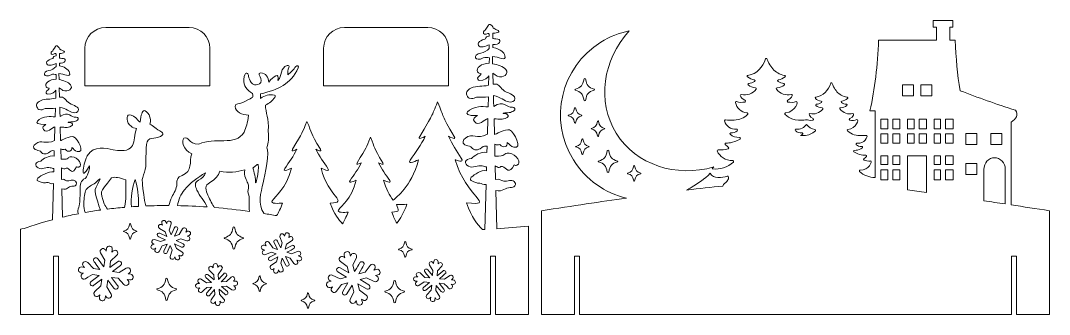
# Model space of a CAD drawing. Header units: inches. Extents: x 0 to 617, y -548 to -371.
import ezdxf

# ---------------------------------------------------------------- set-up
doc = ezdxf.new("R2010")
doc.units = ezdxf.units.IN
doc.header["$MEASUREMENT"] = 0
doc.layers.add('_U+0421_U+043B_U+043E_U+0439 1', color=7, linetype='Continuous')

# ---------------------------------------------------------------- blocks, each defined once
blk = doc.blocks.new('block 3')
at = {"layer": '_U+0421_U+043B_U+043E_U+0439 1', "color": 1, "lineweight": 5, "true_color": 0xff0000}
blk.add_open_spline([(113.57, -387.99), (113.57, -387.99), (113.57, -410.48), (113.57, -410.48), (113.57, -410.48), (38.57, -410.48), (38.57, -410.48), (38.57, -410.48), (38.57, -387.99), (38.57, -387.99), (38.57, -381.08), (44.17, -375.48), (51.08, -375.48), (51.08, -375.48), (101.06, -375.48), (101.06, -375.48), (107.97, -375.48), (113.57, -381.08), (113.57, -387.99)], degree=3, knots=[0, 0, 0, 0, 1, 1, 1, 2, 2, 2, 3, 3, 3, 4, 4, 4, 5, 5, 5, 6, 6, 6, 6], dxfattribs=at)
blk = doc.blocks.new('block 2')
at = {"layer": '_U+0421_U+043B_U+043E_U+0439 1'}
blk.add_blockref('block 3', (0, 0), dxfattribs=at)
blk = doc.blocks.new('block 5')
at = {"layer": '_U+0421_U+043B_U+043E_U+0439 1', "color": 1, "lineweight": 5, "true_color": 0xff0000}
blk.add_open_spline([(256.8, -387.99), (256.8, -387.99), (256.8, -410.48), (256.8, -410.48), (256.8, -410.48), (181.8, -410.48), (181.8, -410.48), (181.8, -410.48), (181.8, -387.99), (181.8, -387.99), (181.8, -381.08), (187.4, -375.48), (194.3, -375.48), (194.3, -375.48), (244.29, -375.48), (244.29, -375.48), (251.2, -375.48), (256.8, -381.08), (256.8, -387.99)], degree=3, knots=[0, 0, 0, 0, 1, 1, 1, 2, 2, 2, 3, 3, 3, 4, 4, 4, 5, 5, 5, 6, 6, 6, 6], dxfattribs=at)
blk = doc.blocks.new('block 4')
at = {"layer": '_U+0421_U+043B_U+043E_U+0439 1'}
blk.add_blockref('block 5', (0, 0), dxfattribs=at)
blk = doc.blocks.new('block 7')
at = {"layer": '_U+0421_U+043B_U+043E_U+0439 1', "color": 1, "lineweight": 5, "true_color": 0xff0000}
for points, knots in [([(285.71, -496.13), (285.71, -496.13), (285.13, -473.14), (285.13, -473.14), (289.23, -474.26), (291, -471.49), (293.71, -471.4), (294.82, -471.37), (295.88, -471.54), (296.56, -470.44), (297.94, -468.22), (295.07, -466.91), (293.29, -467.25), (292.11, -467.48), (291.11, -467.82), (289.88, -467.6), (288.19, -467.31), (287.21, -465.94), (284.96, -466.62), (284.96, -466.62), (284.75, -458.5), (284.75, -458.5), (285.55, -458.82), (286.22, -459.57), (287.14, -459.39), (288.29, -459.17), (287.73, -458.52), (289.04, -458.91), (291.25, -459.59), (293.36, -464.01), (296.14, -457.89), (296.6, -458.15), (297.13, -458.27), (297.79, -458.07), (300.96, -457.1), (297.4, -451.12), (293.08, -450.89), (289.12, -450.68), (291.38, -453.09), (284.6, -452.59), (284.6, -452.59), (284.42, -445.5), (284.42, -445.5), (284.46, -445.48), (284.47, -445.47), (284.51, -445.45), (285.5, -445.99), (286.53, -446.17), (287.47, -445.56), (289.49, -448.35), (292.53, -446.81), (291.94, -444.52), (293.31, -445.33), (294.17, -446.86), (295.83, -447.28), (301.71, -448.83), (296.08, -438.01), (293.27, -436.91), (291.01, -436.03), (284.45, -439.81), (284.27, -439.65), (284.27, -439.65), (284.03, -430.23), (284.03, -430.23), (287.93, -430.31), (288.24, -431.16), (291.9, -429.45), (293.06, -428.91), (292.33, -427.39), (291.31, -427.28), (286.95, -426.81), (291.35, -426.73), (293.02, -426.51), (294.16, -426.36), (294.99, -426.06), (295.98, -425.46), (297.18, -424.73), (296.34, -423.13), (295.08, -423.33), (291.42, -423.88), (289.87, -418.74), (283.95, -422.81), (283.91, -422.81), (283.88, -422.81), (283.84, -422.82), (283.84, -422.82), (283.75, -419.05), (283.68, -416.29), (288.7, -417.22), (289.69, -419.63), (292.94, -420.11), (294.55, -420.35), (296.64, -420.17), (296.59, -418.03), (296.55, -415.41), (291.71, -414.95), (289.43, -412.96), (287.22, -411.03), (286.9, -408.86), (283.69, -409.5), (283.63, -409.46), (283.57, -409.43), (283.5, -409.41), (283.5, -409.41), (283.34, -402.88), (283.34, -402.88), (284.24, -403.4), (285.15, -404.4), (285.83, -404.67), (289.85, -406.3), (293.14, -403.1), (291.15, -400.68), (289.62, -398.8), (286.06, -397.69), (283.2, -397.19), (283.2, -397.19), (283.09, -392.91), (283.09, -392.91), (286.48, -392.91), (291.52, -396.08), (290.54, -392.47), (290.24, -391.39), (289.56, -390.46), (288.66, -389.78), (287.57, -388.96), (285.78, -387.93), (283.38, -387.54), (283.38, -387.54), (283.38, -385.67), (283.38, -385.67), (287.35, -386.28), (288.72, -382.86), (286.35, -382.54), (284.41, -382.3), (283.66, -382.19), (283.38, -382.07), (283.38, -382.07), (283.38, -378.99), (283.38, -378.99), (283.84, -378.92), (289.91, -378.63), (285.2, -376.71), (283.78, -376.13), (284.33, -375.92), (283.55, -375.92), (283.58, -375.08), (281.96, -373.19), (280.95, -373.63), (280.95, -373.64), (278.81, -377.01), (278.81, -377.01), (278.58, -377.32), (277.78, -377.84), (277.69, -378.11), (277.09, -379.93), (279.21, -379.86), (280.28, -379.02), (280.54, -378.82), (280.83, -379.18), (281.12, -379.41), (281.12, -379.41), (281.12, -380.62), (281.12, -380.62), (280.05, -380.76), (278.73, -381.32), (278.97, -382.36), (278.52, -382.43), (273.46, -383.89), (274.62, -386.21), (275.59, -388.17), (279.36, -386.72), (281.12, -385.84), (281.12, -385.84), (281.12, -388.11), (281.12, -388.11), (279.9, -389.28), (277.86, -390.63), (276.05, -390.91), (270.87, -391.71), (272.51, -396.33), (277.57, -393.79), (279.03, -393.06), (280.06, -393.75), (281.22, -393.6), (281.22, -393.6), (281.14, -396.91), (281.14, -396.91), (276.73, -396.91), (272.72, -399.78), (274.15, -402.11), (275.27, -403.94), (278.07, -402.13), (274.46, -405.31), (273.71, -405.99), (274.31, -407.31), (275.29, -407.3), (278.31, -407.25), (280.34, -405.64), (280.94, -404.43), (280.94, -404.43), (280.8, -410.1), (280.8, -410.1), (276.72, -411.16), (274.07, -410.12), (270.19, -411.87), (267.96, -412.88), (266.41, -415.01), (268.21, -416.82), (268.21, -417.37), (268.64, -417.88), (269.07, -417.95), (271.43, -418.33), (271.33, -418.18), (273.46, -417.26), (275.2, -417.23), (278.82, -417.52), (280.63, -417.09), (280.63, -417.09), (280.47, -423.04), (280.47, -423.04), (278.56, -422.99), (276.68, -422.74), (274.69, -422.99), (270.3, -423.56), (261.87, -428.62), (274.06, -428.36), (272.5, -429.28), (270.91, -430.27), (272.29, -431.96), (274.8, -435.06), (278.27, -430.61), (280.3, -429.97), (280.3, -429.97), (280.06, -439.51), (280.06, -439.51), (273.52, -442.81), (271.18, -438.49), (266.88, -441.8), (265.33, -442.99), (264.66, -444.56), (266.52, -445.75), (267.68, -446.49), (269.14, -446.4), (270.2, -447.07), (271.25, -447.74), (271.01, -448.56), (272.54, -448.85), (273.68, -449.08), (274.69, -448.71), (275.7, -448.15), (277.6, -447.07), (277.2, -446.43), (279.87, -446.65), (279.87, -446.65), (279.78, -450.48), (279.78, -450.48), (276.12, -449.68), (271.95, -452.39), (270.57, -454.02), (266.19, -454.15), (266.04, -457.27), (268.65, -458.66), (271.57, -460.2), (274.09, -457.75), (277, -458.5), (277.87, -458.73), (278.74, -458.98), (279.56, -459.02), (279.56, -459.02), (279.5, -461.39), (279.5, -461.39), (276.05, -460.61), (272.46, -463.77), (270.4, -465.3), (269.79, -465.76), (269.51, -466.92), (270.4, -467.31), (275.53, -469.58), (273.6, -468.53), (275.52, -468.85), (276.68, -469.05), (277.42, -470.04), (279.29, -469.57), (279.29, -469.57), (278.61, -496.55), (278.61, -496.55), (278.1, -496.58), (277.6, -496.6), (277.09, -496.63), (274.21, -493.59), (270.59, -489.49), (267.48, -480.61), (285.85, -482.68), (266.83, -477.07), (260.8, -454.8), (261.23, -454.91), (266.52, -457.12), (264.38, -453.85), (261.38, -449.29), (259.23, -445.96), (256.77, -440.73), (258.21, -441.54), (261.5, -443.1), (260.14, -440.82), (252.15, -427.38), (254.42, -429.82), (250.16, -420.16), (246.37, -429.47), (247.47, -427.28), (239.42, -440.82), (238.06, -443.1), (241.35, -441.54), (242.79, -440.73), (240.33, -445.96), (236.79, -450.45), (233.79, -455.01), (231.65, -458.28), (238.33, -454.91), (238.76, -454.8), (234.14, -471.86), (225.6, -476.49), (223.62, -479.1), (221.48, -476.15), (219.14, -472.2), (217.74, -467.03), (218.06, -467.11), (223.02, -469.61), (221.43, -467.18), (219.2, -463.8), (216.57, -460.47), (214.75, -456.59), (215.82, -457.19), (218.26, -458.35), (217.25, -456.66), (211.32, -446.68), (213, -448.49), (209.85, -441.32), (207.03, -448.24), (207.85, -446.61), (201.87, -456.66), (200.86, -458.35), (203.31, -457.19), (204.38, -456.59), (202.55, -460.47), (199.93, -463.8), (197.7, -467.18), (196.11, -469.61), (201.06, -467.11), (201.39, -467.03), (198.14, -479.02), (192.75, -481.9), (190.7, -484.97), (189.56, -486.67), (194.48, -486.4), (196.43, -486.18), (195.38, -489.18), (194.25, -491.45), (193.13, -493.24), (190.87, -490.82), (188.16, -487.48), (185.8, -480.75), (197.43, -480.27), (184.24, -477.19), (180.38, -459.85), (180.74, -459.94), (186.14, -462.67), (184.41, -460.02), (181.98, -456.33), (179.11, -452.69), (177.12, -448.46), (178.29, -449.11), (180.95, -450.38), (179.85, -448.53), (173.38, -437.65), (175.22, -439.62), (171.77, -431.8), (168.7, -439.34), (169.59, -437.57), (163.07, -448.53), (161.97, -450.38), (164.64, -449.11), (165.8, -448.46), (163.81, -452.69), (160.95, -456.33), (158.52, -460.02), (156.78, -462.67), (162.19, -459.94), (162.54, -459.85), (159, -472.93), (153.12, -476.07), (150.88, -479.42), (149.64, -481.28), (155, -480.99), (157.13, -480.75), (156.01, -483.94), (154.82, -486.36), (153.63, -488.29), (151.05, -487.84), (148.51, -487.41), (146, -487.01), (145.98, -486.96), (145.95, -486.92), (145.92, -486.87), (142.15, -481.4), (144.09, -474.51), (145.54, -468.6), (146.5, -464.66), (149.68, -449.09), (147.68, -447.63), (148.16, -445.83), (149.39, -443.89), (148.47, -437.41), (149.44, -430.06), (146.71, -426.58), (147.01, -422.13), (149.17, -420.94), (151.06, -419.36), (152.61, -417.41), (152.97, -416.96), (152.93, -416.12), (152.24, -416), (149.24, -415.45), (146.35, -416.15), (143.96, -418), (143.92, -417.12), (143.88, -416.25), (143.86, -415.37), (154.87, -412.62), (161.78, -409.8), (166.62, -399.67), (167.09, -398.68), (165.79, -397.95), (165.16, -398.82), (163.75, -400.75), (162.13, -402.44), (160.38, -403.93), (160.14, -402.4), (160.32, -400.93), (160.98, -399.48), (161.28, -398.83), (160.79, -398.03), (160.03, -398.24), (155.57, -399.46), (157.2, -404.78), (154.36, -407.2), (155.4, -402.17), (151.78, -404.59), (148.91, -408.27), (148.77, -405.41), (147.3, -402.81), (143.94, -402.7), (143.27, -402.68), (142.92, -403.43), (143.21, -403.98), (143.87, -405.24), (144.86, -407.04), (144.04, -408.5), (143.34, -409.73), (141.64, -410.19), (140.36, -409.8), (136.76, -408.7), (137.09, -404.27), (136.44, -403.76), (136.54, -402.62), (134.27, -401.4), (133.9, -406.65), (133.65, -410.29), (135.93, -413.18), (139.15, -415.16), (139.4, -417.9), (140.18, -416.75), (134.6, -419.91), (131.15, -421.86), (128.75, -420.51), (128.75, -422.77), (128.76, -426.33), (133.12, -427.78), (136.64, -428.05), (136.36, -432.94), (135.15, -435.13), (134.13, -438.26), (128.87, -447.05), (116.16, -440.76), (106.97, -445.51), (100.48, -445.42), (100.74, -440.33), (98.03, -441.94), (96.23, -443), (97.57, -449.08), (102.66, -451.27), (100.95, -456.13), (103.58, -461.64), (96.86, -464.14), (94.03, -465.2), (93.76, -466.6), (93.74, -469.43), (93.71, -472.34), (91.91, -474.67), (90.76, -477.24), (90.03, -478.86), (89.41, -480.53), (88.99, -482.25), (84.18, -482.24), (79.57, -482.33), (75.15, -482.51), (74.57, -480.32), (74.26, -478.05), (73.88, -475.74), (72.89, -469.75), (73.09, -468.56), (73.05, -468.09), (72.25, -467.3), (75.14, -461.37), (75.2, -457.27), (75.34, -446.48), (74.9, -442.27), (78.78, -442), (85.59, -441.56), (86.1, -438.96), (84.82, -438.27), (80.93, -436.21), (79.67, -434.44), (77.54, -433.49), (79.17, -429.75), (75.73, -425.07), (74.13, -425.34), (73.06, -425.52), (72.17, -427.78), (71.77, -432.26), (71.37, -431.92), (70.95, -431.61), (70.53, -431.33), (68.58, -428.84), (66.65, -427.98), (65.26, -427.88), (63.23, -427.72), (63.27, -432.77), (66.27, -434.75), (67.24, -435.39), (68.36, -435.82), (69.51, -436.12), (67.05, -443.51), (70.16, -451.44), (55.63, -448.84), (51.05, -448.03), (44.22, -445.81), (40.04, -452.39), (38.29, -455.16), (34.74, -470.09), (41.28, -458.48), (41.64, -459.43), (41.31, -460.69), (41.02, -461.62), (39.8, -465.53), (39.08, -465.36), (38.75, -465.97), (35.84, -467.3), (35.79, -469.58), (35.72, -472.79), (35.66, -476), (35.75, -479.17), (35.12, -482.34), (34.88, -483.53), (34.12, -485.08), (34.38, -486.3), (34.45, -486.59), (34.58, -486.87), (34.75, -487.14), (31.32, -487.81), (28.13, -488.51), (25.21, -489.21), (25.21, -489.21), (24.78, -472.16), (24.78, -472.16), (28.31, -473.13), (28.46, -470.74), (30.79, -470.67), (31.75, -470.64), (32.66, -470.78), (33.25, -469.84), (34.43, -467.92), (31.96, -466.8), (30.43, -467.09), (29.42, -467.29), (28.56, -467.58), (27.5, -467.4), (26.04, -467.14), (26.57, -465.96), (24.63, -466.55), (24.63, -466.55), (24.46, -459.56), (24.46, -459.56), (25.15, -459.83), (25.72, -460.48), (26.51, -460.32), (27.5, -460.13), (27.02, -459.57), (28.14, -459.91), (30.05, -460.49), (31.07, -464.3), (33.47, -459.04), (33.86, -459.26), (34.32, -459.36), (34.89, -459.18), (37.62, -458.35), (34.55, -453.2), (30.83, -453.01), (27.42, -452.82), (30.16, -454.9), (24.32, -454.47), (24.32, -454.47), (24.17, -448.37), (24.17, -448.37), (24.2, -448.35), (24.21, -448.34), (24.25, -448.32), (25.1, -448.79), (25.99, -448.95), (26.8, -448.42), (28.53, -450.82), (31.15, -449.49), (30.65, -447.53), (31.82, -448.22), (32.57, -449.53), (33.99, -449.9), (39.05, -451.23), (34.2, -441.92), (31.79, -440.97), (29.84, -440.21), (24.2, -443.47), (24.04, -443.33), (24.04, -443.33), (23.83, -435.22), (23.83, -435.22), (27.19, -435.29), (27.46, -436.02), (30.61, -434.55), (31.61, -434.08), (30.98, -432.78), (30.1, -432.68), (26.34, -432.28), (30.14, -432.21), (31.57, -432.01), (32.55, -431.89), (33.27, -431.63), (34.12, -431.11), (35.15, -430.48), (34.43, -429.11), (33.35, -429.28), (30.2, -429.75), (28.86, -425.33), (23.76, -428.83), (23.73, -428.84), (23.71, -428.84), (23.67, -428.84), (23.67, -428.84), (23.59, -425.6), (23.53, -423.22), (27.86, -424.02), (28.71, -426.1), (31.5, -426.51), (32.89, -426.71), (34.69, -426.56), (34.65, -424.72), (34.61, -422.46), (30.44, -422.06), (28.48, -420.35), (26.58, -418.69), (26.3, -416.82), (23.54, -417.37), (23.49, -417.34), (23.44, -417.31), (23.38, -417.29), (23.38, -417.29), (23.24, -411.67), (23.24, -411.67), (24.01, -412.12), (24.8, -412.98), (25.38, -413.22), (28.84, -414.61), (31.67, -411.87), (29.96, -409.78), (28.65, -408.16), (25.58, -407.21), (23.12, -406.77), (23.12, -406.77), (23.02, -403.09), (23.02, -403.09), (25.94, -403.09), (30.28, -405.82), (29.44, -402.71), (28.78, -400.3), (25.64, -398.85), (23.27, -398.46), (23.27, -398.46), (23.27, -396.86), (23.27, -396.86), (26.69, -397.38), (27.87, -394.43), (25.83, -394.16), (24.16, -393.96), (23.51, -393.86), (23.27, -393.75), (23.27, -393.75), (23.27, -391.11), (23.27, -391.11), (23.67, -391.04), (28.9, -390.8), (24.84, -389.14), (23.62, -388.64), (24.09, -388.47), (23.42, -388.46), (23.45, -387.74), (22.05, -386.12), (21.18, -386.49), (21.18, -386.5), (19.34, -389.4), (19.34, -389.4), (19.14, -389.67), (18.45, -390.11), (18.38, -390.35), (17.85, -391.92), (19.68, -391.85), (20.61, -391.13), (20.83, -390.96), (21.07, -391.27), (21.32, -391.46), (21.32, -391.46), (21.32, -392.51), (21.32, -392.51), (20.41, -392.63), (19.27, -393.11), (19.48, -394.01), (19.09, -394.06), (14.73, -395.32), (15.73, -397.32), (16.57, -399.01), (19.81, -397.76), (21.32, -397), (21.32, -397), (21.32, -398.96), (21.32, -398.96), (20.28, -399.96), (18.52, -401.13), (16.96, -401.37), (12.51, -402.05), (13.91, -406.03), (18.27, -403.85), (19.53, -403.22), (20.41, -403.81), (21.41, -403.69), (21.41, -403.69), (21.34, -406.54), (21.34, -406.54), (17.55, -406.54), (14.09, -409), (15.33, -411.01), (16.29, -412.59), (18.7, -411.02), (15.6, -413.76), (14.95, -414.35), (15.46, -415.49), (16.3, -415.48), (18.91, -415.44), (20.66, -414.05), (21.18, -413.01), (21.18, -413.01), (21.06, -417.89), (21.06, -417.89), (17.54, -418.8), (15.25, -417.91), (11.91, -419.41), (10, -420.28), (8.66, -422.12), (10.21, -423.67), (10.21, -424.15), (10.58, -424.58), (10.95, -424.64), (12.99, -424.97), (12.9, -424.85), (14.73, -424.05), (16.23, -424.03), (19.35, -424.28), (20.9, -423.91), (20.9, -423.91), (20.77, -429.03), (20.77, -429.03), (19.12, -428.98), (17.5, -428.77), (15.8, -428.99), (12.01, -429.48), (4.75, -433.83), (15.25, -433.61), (13.91, -434.4), (12.54, -435.25), (13.72, -436.71), (15.89, -439.38), (18.87, -435.55), (20.62, -434.99), (20.62, -434.99), (20.41, -443.21), (20.41, -443.21), (14.78, -446.05), (12.77, -442.33), (9.06, -445.18), (7.73, -446.2), (7.16, -447.56), (8.76, -448.58), (9.75, -449.22), (11.01, -449.14), (11.93, -449.72), (12.83, -450.3), (12.62, -451), (13.94, -451.25), (14.93, -451.45), (15.8, -451.13), (16.66, -450.65), (18.3, -449.72), (17.95, -449.17), (20.25, -449.35), (20.25, -449.35), (20.17, -452.65), (20.17, -452.65), (17.02, -451.97), (13.44, -454.3), (12.24, -455.7), (8.47, -455.81), (8.34, -458.5), (10.59, -459.69), (13.11, -461.02), (15.27, -458.91), (17.78, -459.56), (18.53, -459.75), (19.28, -459.97), (19.99, -460.01), (19.99, -460.01), (19.93, -462.05), (19.93, -462.05), (16.96, -461.37), (12.16, -464.44), (10.39, -465.76), (9.86, -466.16), (9.62, -467.16), (10.39, -467.5), (14.8, -469.45), (14.85, -468.19), (16.51, -468.47), (17.51, -468.64), (18.14, -469.49), (19.75, -469.09), (19.75, -469.09), (19.2, -490.74), (19.2, -490.74), (8.07, -493.74), (1.69, -496.38), (0, -496.38), (0, -499.19), (0, -547.51), (0, -547.51), (0, -547.51), (19.81, -547.51), (19.81, -547.51), (19.81, -547.51), (19.81, -512.51), (19.81, -512.51), (19.81, -512.51), (22.81, -512.51), (22.81, -512.51), (22.81, -512.51), (22.81, -547.51), (22.81, -547.51), (22.81, -547.51), (281.99, -547.51), (281.99, -547.51), (281.99, -547.51), (281.99, -512.51), (281.99, -512.51), (281.99, -512.51), (284.99, -512.51), (284.99, -512.51), (284.99, -512.51), (284.99, -547.51), (284.99, -547.51), (284.99, -547.51), (304.8, -547.51), (304.8, -547.51), (304.8, -547.51), (304.8, -494.59), (304.8, -494.59), (298.26, -495.23), (291.9, -495.73), (285.71, -496.13)], [0, 0, 0, 0, 1, 1, 1, 2, 2, 2, 3, 3, 3, 4, 4, 4, 5, 5, 5, 6, 6, 6, 7, 7, 7, 8, 8, 8, 9, 9, 9, 10, 10, 10, 11, 11, 11, 12, 12, 12, 13, 13, 13, 14, 14, 14, 15, 15, 15, 16, 16, 16, 17, 17, 17, 18, 18, 18, 19, 19, 19, 20, 20, 20, 21, 21, 21, 22, 22, 22, 23, 23, 23, 24, 24, 24, 25, 25, 25, 26, 26, 26, 27, 27, 27, 28, 28, 28, 29, 29, 29, 30, 30, 30, 31, 31, 31, 32, 32, 32, 33, 33, 33, 34, 34, 34, 35, 35, 35, 36, 36, 36, 37, 37, 37, 38, 38, 38, 39, 39, 39, 40, 40, 40, 41, 41, 41, 42, 42, 42, 43, 43, 43, 44, 44, 44, 45, 45, 45, 46, 46, 46, 47, 47, 47, 48, 48, 48, 49, 49, 49, 50, 50, 50, 51, 51, 51, 52, 52, 52, 53, 53, 53, 54, 54, 54, 55, 55, 55, 56, 56, 56, 57, 57, 57, 58, 58, 58, 59, 59, 59, 60, 60, 60, 61, 61, 61, 62, 62, 62, 63, 63, 63, 64, 64, 64, 65, 65, 65, 66, 66, 66, 67, 67, 67, 68, 68, 68, 69, 69, 69, 70, 70, 70, 71, 71, 71, 72, 72, 72, 73, 73, 73, 74, 74, 74, 75, 75, 75, 76, 76, 76, 77, 77, 77, 78, 78, 78, 79, 79, 79, 80, 80, 80, 81, 81, 81, 82, 82, 82, 83, 83, 83, 84, 84, 84, 85, 85, 85, 86, 86, 86, 87, 87, 87, 88, 88, 88, 89, 89, 89, 90, 90, 90, 91, 91, 91, 92, 92, 92, 93, 93, 93, 94, 94, 94, 95, 95, 95, 96, 96, 96, 97, 97, 97, 98, 98, 98, 99, 99, 99, 100, 100, 100, 101, 101, 101, 102, 102, 102, 103, 103, 103, 104, 104, 104, 105, 105, 105, 106, 106, 106, 107, 107, 107, 108, 108, 108, 109, 109, 109, 110, 110, 110, 111, 111, 111, 112, 112, 112, 113, 113, 113, 114, 114, 114, 115, 115, 115, 116, 116, 116, 117, 117, 117, 118, 118, 118, 119, 119, 119, 120, 120, 120, 121, 121, 121, 122, 122, 122, 123, 123, 123, 124, 124, 124, 125, 125, 125, 126, 126, 126, 127, 127, 127, 128, 128, 128, 129, 129, 129, 130, 130, 130, 131, 131, 131, 132, 132, 132, 133, 133, 133, 134, 134, 134, 135, 135, 135, 136, 136, 136, 137, 137, 137, 138, 138, 138, 139, 139, 139, 140, 140, 140, 141, 141, 141, 142, 142, 142, 143, 143, 143, 144, 144, 144, 145, 145, 145, 146, 146, 146, 147, 147, 147, 148, 148, 148, 149, 149, 149, 150, 150, 150, 151, 151, 151, 152, 152, 152, 153, 153, 153, 154, 154, 154, 155, 155, 155, 156, 156, 156, 157, 157, 157, 158, 158, 158, 159, 159, 159, 160, 160, 160, 161, 161, 161, 162, 162, 162, 163, 163, 163, 164, 164, 164, 165, 165, 165, 166, 166, 166, 167, 167, 167, 168, 168, 168, 169, 169, 169, 170, 170, 170, 171, 171, 171, 172, 172, 172, 173, 173, 173, 174, 174, 174, 175, 175, 175, 176, 176, 176, 177, 177, 177, 178, 178, 178, 179, 179, 179, 180, 180, 180, 181, 181, 181, 182, 182, 182, 183, 183, 183, 184, 184, 184, 185, 185, 185, 186, 186, 186, 187, 187, 187, 188, 188, 188, 189, 189, 189, 190, 190, 190, 191, 191, 191, 192, 192, 192, 193, 193, 193, 194, 194, 194, 195, 195, 195, 196, 196, 196, 197, 197, 197, 198, 198, 198, 199, 199, 199, 200, 200, 200, 201, 201, 201, 202, 202, 202, 203, 203, 203, 204, 204, 204, 205, 205, 205, 206, 206, 206, 207, 207, 207, 208, 208, 208, 209, 209, 209, 210, 210, 210, 211, 211, 211, 212, 212, 212, 213, 213, 213, 214, 214, 214, 215, 215, 215, 216, 216, 216, 217, 217, 217, 218, 218, 218, 219, 219, 219, 220, 220, 220, 221, 221, 221, 222, 222, 222, 223, 223, 223, 224, 224, 224, 225, 225, 225, 226, 226, 226, 227, 227, 227, 228, 228, 228, 229, 229, 229, 230, 230, 230, 231, 231, 231, 232, 232, 232, 233, 233, 233, 234, 234, 234, 235, 235, 235, 236, 236, 236, 237, 237, 237, 238, 238, 238, 239, 239, 239, 240, 240, 240, 241, 241, 241, 242, 242, 242, 243, 243, 243, 244, 244, 244, 245, 245, 245, 246, 246, 246, 247, 247, 247, 248, 248, 248, 249, 249, 249, 250, 250, 250, 251, 251, 251, 252, 252, 252, 253, 253, 253, 254, 254, 254, 255, 255, 255, 256, 256, 256, 257, 257, 257, 258, 258, 258, 259, 259, 259, 260, 260, 260, 261, 261, 261, 262, 262, 262, 263, 263, 263, 264, 264, 264, 265, 265, 265, 266, 266, 266, 267, 267, 267, 268, 268, 268, 269, 269, 269, 270, 270, 270, 271, 271, 271, 272, 272, 272, 273, 273, 273, 274, 274, 274, 275, 275, 275, 276, 276, 276, 277, 277, 277, 278, 278, 278, 279, 279, 279, 280, 280, 280, 281, 281, 281, 282, 282, 282, 283, 283, 283, 284, 284, 284, 285, 285, 285, 286, 286, 286, 287, 287, 287, 288, 288, 288, 289, 289, 289, 290, 290, 290, 291, 291, 291, 292, 292, 292, 293, 293, 293, 294, 294, 294, 295, 295, 295, 296, 296, 296, 297, 297, 297, 297]), ([(98.36, -472.77), (101.74, -468.51), (106.31, -465.45), (110.88, -462.58), (110.52, -464.61), (108.42, -466.11), (106.74, -467.12), (105.61, -467.8), (104.71, -468.29), (104.9, -469.76), (105.03, -470.86), (105.36, -471.91), (105.79, -472.93), (107.37, -476.59), (110.41, -479.47), (112.02, -483.1), (105.77, -482.67), (99.78, -482.41), (94.06, -482.31), (94.57, -478.84), (96.18, -475.5), (98.36, -472.77)], [0, 0, 0, 0, 1, 1, 1, 2, 2, 2, 3, 3, 3, 4, 4, 4, 5, 5, 5, 6, 6, 6, 7, 7, 7, 7]), ([(116.49, -483.44), (116.26, -483.26), (116.05, -483.04), (115.87, -482.79), (114.57, -480.86), (113.05, -477.93), (111.99, -474.94), (111.53, -473.66), (110.89, -472.07), (111.35, -470.7), (111.78, -469.46), (113.09, -468.79), (114.12, -468.13), (116.8, -466.45), (118.58, -464.24), (119.57, -461.73), (124.85, -462.61), (129.7, -462.25), (134.45, -460.86), (133.9, -464.67), (135.65, -467.33), (136.32, -468.8), (137.27, -470.87), (136.7, -471.36), (136.44, -472.76), (136.15, -474.28), (136.87, -475.56), (137.07, -477.03), (137.39, -479.48), (136.71, -481.29), (137.37, -485.74), (130.12, -484.75), (123.16, -483.99), (116.49, -483.44)], [0, 0, 0, 0, 1, 1, 1, 2, 2, 2, 3, 3, 3, 4, 4, 4, 5, 5, 5, 6, 6, 6, 7, 7, 7, 8, 8, 8, 9, 9, 9, 10, 10, 10, 11, 11, 11, 11]), ([(141.85, -457.69), (142.06, -457.48), (142.5, -457.56), (142.55, -457.87), (143.19, -461.52), (140.92, -471.31), (140.9, -467.98), (140.97, -464.62), (139.49, -460.11), (139.49, -460.11), (138.99, -459.49), (139.77, -459.84), (141.85, -457.69)], [0, 0, 0, 0, 1, 1, 1, 2, 2, 2, 3, 3, 3, 4, 4, 4, 4]), ([(38.96, -473.41), (39.84, -471.11), (42.24, -470.5), (44.11, -469.26), (45.08, -468.62), (46.36, -467.02), (47.71, -466.17), (43.29, -475.69), (44.31, -471.71), (47.21, -482.97), (47.39, -483.64), (47.64, -484.3), (47.93, -484.94), (44.73, -485.39), (41.7, -485.87), (38.83, -486.38), (38.15, -484.85), (37.91, -483.12), (37.92, -481.44), (37.92, -479.69), (38.32, -475.1), (38.96, -473.41)], [0, 0, 0, 0, 1, 1, 1, 2, 2, 2, 3, 3, 3, 4, 4, 4, 5, 5, 5, 6, 6, 6, 7, 7, 7, 7]), ([(54.63, -465.68), (56.83, -464.82), (59.21, -465.6), (63.2, -466.82), (63.26, -476.59), (63.39, -477.57), (62.35, -483.32), (58.79, -483.62), (55.38, -483.98), (52.13, -484.38), (51.44, -483.37), (50.78, -482.32), (50.11, -481.24), (47.61, -472.99), (47.13, -475.58), (54.63, -465.68)], [0, 0, 0, 0, 1, 1, 1, 2, 2, 2, 3, 3, 3, 4, 4, 4, 5, 5, 5, 5]), ([(70.83, -482.72), (69.4, -482.8), (67.99, -482.89), (66.6, -482.99), (65.74, -477.65), (67.03, -471.45), (68.76, -466.55), (70.22, -472), (70.78, -476.49), (70.84, -482.21), (70.84, -482.38), (70.83, -482.55), (70.83, -482.72)], [0, 0, 0, 0, 1, 1, 1, 2, 2, 2, 3, 3, 3, 4, 4, 4, 4]), ([(225.59, -481.66), (227.65, -481.65), (229.72, -481.58), (231.78, -481.45), (229.85, -486.71), (227.75, -490.22), (225.75, -492.84), (224.71, -491.11), (223.67, -488.96), (222.7, -486.18), (228.04, -486.04), (226.74, -485.07), (225.59, -481.66)], [0, 0, 0, 0, 1, 1, 1, 2, 2, 2, 3, 3, 3, 4, 4, 4, 4]), ([(69.65, -497.88), (67.3, -498.62), (66.58, -499.39), (66.02, -502.19), (65.98, -502.41), (65.49, -502.41), (65.45, -502.19), (64.89, -499.39), (64.16, -498.62), (61.82, -497.88), (61.6, -497.81), (61.6, -497.61), (61.82, -497.54), (64.16, -496.8), (64.89, -496.03), (65.45, -493.23), (65.49, -493.01), (65.98, -493.01), (66.02, -493.23), (66.58, -496.03), (67.3, -496.8), (69.65, -497.54), (69.87, -497.61), (69.87, -497.81), (69.65, -497.88)], [0, 0, 0, 0, 1, 1, 1, 2, 2, 2, 3, 3, 3, 4, 4, 4, 5, 5, 5, 6, 6, 6, 7, 7, 7, 8, 8, 8, 8]), ([(101.13, -500.17), (101.13, -500.17), (100.01, -500.6), (100.01, -500.6), (100.01, -500.6), (100.63, -500.8), (100.63, -500.8), (101.44, -501.06), (101.67, -501.83), (101.47, -502.45), (101.27, -503.09), (100.63, -503.6), (99.8, -503.34), (99.8, -503.34), (96.12, -502.14), (96.12, -502.14), (96.12, -502.14), (93.27, -503.23), (93.27, -503.23), (93.27, -503.23), (97.49, -505.11), (97.49, -505.11), (98.03, -505.35), (98.28, -506.01), (98.04, -506.55), (97.8, -507.08), (97.14, -507.34), (96.61, -507.1), (96.61, -507.1), (92.39, -505.22), (92.39, -505.22), (92.39, -505.22), (93.48, -508.07), (93.48, -508.07), (93.48, -508.07), (96.83, -510.01), (96.83, -510.01), (98.33, -510.88), (97.01, -513.15), (95.51, -512.32), (95.51, -512.32), (94.94, -511.99), (94.94, -511.99), (95.36, -513.08), (95.75, -513.7), (95.19, -514.39), (94.87, -514.78), (94.36, -514.97), (93.88, -514.89), (93, -514.76), (92.87, -514), (92.46, -512.95), (92.27, -513.55), (92.17, -514.06), (91.58, -514.35), (90.61, -514.8), (89.34, -513.89), (89.73, -512.73), (89.73, -512.73), (90.92, -509.05), (90.92, -509.05), (90.92, -509.05), (89.83, -506.2), (89.83, -506.2), (89.83, -506.2), (87.95, -510.42), (87.95, -510.42), (87.71, -510.96), (87.05, -511.21), (86.52, -510.97), (85.98, -510.73), (85.73, -510.08), (85.97, -509.54), (85.97, -509.54), (87.85, -505.32), (87.85, -505.32), (87.85, -505.32), (84.99, -506.41), (84.99, -506.41), (84.99, -506.41), (83.06, -509.76), (83.06, -509.76), (82.66, -510.47), (81.86, -510.59), (81.27, -510.24), (80.65, -509.92), (80.35, -509.16), (80.75, -508.44), (80.75, -508.44), (81.07, -507.87), (81.07, -507.87), (81.07, -507.87), (79.95, -508.3), (79.95, -508.3), (79.15, -508.61), (78.49, -508.16), (78.26, -507.56), (78.26, -507.56), (78.26, -507.55), (78.26, -507.55), (78, -506.87), (78.26, -506.11), (79, -505.82), (79, -505.82), (80.12, -505.4), (80.12, -505.4), (80.12, -505.4), (79.5, -505.2), (79.5, -505.2), (77.85, -504.66), (78.66, -502.13), (80.33, -502.66), (80.33, -502.66), (84.01, -503.85), (84.01, -503.85), (84.01, -503.85), (86.86, -502.76), (86.86, -502.76), (82.32, -500.74), (82.3, -500.85), (82.07, -500.28), (81.72, -499.35), (82.67, -498.52), (83.53, -498.9), (83.53, -498.9), (87.75, -500.78), (87.75, -500.78), (87.75, -500.78), (86.65, -497.93), (86.65, -497.93), (86.65, -497.93), (83.29, -495.99), (83.29, -495.99), (81.81, -495.11), (83.12, -492.84), (84.62, -493.68), (84.62, -493.68), (85.19, -494.01), (85.19, -494.01), (85.19, -494.01), (84.76, -492.88), (84.76, -492.88), (84.14, -491.25), (86.61, -490.31), (87.24, -491.93), (87.24, -491.93), (87.67, -493.05), (87.67, -493.05), (87.87, -492.45), (87.96, -491.92), (88.54, -491.65), (89.52, -491.18), (90.79, -492.12), (90.4, -493.26), (90.4, -493.26), (89.21, -496.95), (89.21, -496.95), (89.21, -496.95), (90.3, -499.79), (90.3, -499.79), (92.33, -495.23), (92.22, -495.22), (92.79, -495.01), (93.37, -494.78), (93.97, -495.08), (94.18, -495.63), (94.4, -496.2), (94.31, -496.13), (92.29, -500.68), (92.29, -500.68), (95.14, -499.59), (95.14, -499.59), (95.14, -499.59), (97.07, -496.24), (97.07, -496.24), (97.48, -495.51), (98.28, -495.42), (98.87, -495.76), (99.49, -496.08), (99.78, -496.85), (99.39, -497.56), (99.39, -497.56), (99.06, -498.12), (99.06, -498.12), (99.06, -498.12), (100.18, -497.69), (100.18, -497.69), (100.99, -497.38), (101.65, -497.85), (101.88, -498.46), (102.12, -499.08), (101.94, -499.86), (101.13, -500.17)], [0, 0, 0, 0, 1, 1, 1, 2, 2, 2, 3, 3, 3, 4, 4, 4, 5, 5, 5, 6, 6, 6, 7, 7, 7, 8, 8, 8, 9, 9, 9, 10, 10, 10, 11, 11, 11, 12, 12, 12, 13, 13, 13, 14, 14, 14, 15, 15, 15, 16, 16, 16, 17, 17, 17, 18, 18, 18, 19, 19, 19, 20, 20, 20, 21, 21, 21, 22, 22, 22, 23, 23, 23, 24, 24, 24, 25, 25, 25, 26, 26, 26, 27, 27, 27, 28, 28, 28, 29, 29, 29, 30, 30, 30, 31, 31, 31, 32, 32, 32, 33, 33, 33, 34, 34, 34, 35, 35, 35, 36, 36, 36, 37, 37, 37, 38, 38, 38, 39, 39, 39, 40, 40, 40, 41, 41, 41, 42, 42, 42, 43, 43, 43, 44, 44, 44, 45, 45, 45, 46, 46, 46, 47, 47, 47, 48, 48, 48, 49, 49, 49, 50, 50, 50, 51, 51, 51, 52, 52, 52, 53, 53, 53, 54, 54, 54, 55, 55, 55, 56, 56, 56, 57, 57, 57, 58, 58, 58, 59, 59, 59, 60, 60, 60, 61, 61, 61, 62, 62, 62, 63, 63, 63, 64, 64, 64, 64]), ([(133.59, -502.01), (130.21, -503.08), (129.16, -504.2), (128.35, -508.24), (128.29, -508.55), (127.59, -508.55), (127.53, -508.24), (126.72, -504.2), (125.68, -503.08), (122.29, -502.01), (121.98, -501.91), (121.98, -501.62), (122.29, -501.52), (125.68, -500.46), (126.72, -499.34), (127.53, -495.3), (127.59, -494.99), (128.29, -494.99), (128.35, -495.3), (129.16, -499.34), (130.21, -500.46), (133.59, -501.52), (133.9, -501.62), (133.9, -501.91), (133.59, -502.01)], [0, 0, 0, 0, 1, 1, 1, 2, 2, 2, 3, 3, 3, 4, 4, 4, 5, 5, 5, 6, 6, 6, 7, 7, 7, 8, 8, 8, 8]), ([(166.96, -515.37), (166.96, -515.37), (165.81, -515.01), (165.81, -515.01), (165.81, -515.01), (166.17, -515.55), (166.17, -515.55), (167.14, -517), (164.93, -518.47), (163.95, -517.01), (163.95, -517.01), (161.81, -513.79), (161.81, -513.79), (161.81, -513.79), (158.9, -512.87), (158.9, -512.87), (158.9, -512.87), (161.03, -516.97), (161.03, -516.97), (161.3, -517.49), (161.09, -518.16), (160.57, -518.43), (160.05, -518.7), (159.38, -518.49), (159.11, -517.97), (159.11, -517.97), (156.97, -513.87), (156.97, -513.87), (156.97, -513.87), (156.05, -516.78), (156.05, -516.78), (156.05, -516.78), (157.47, -520.39), (157.47, -520.39), (158.1, -522.01), (155.65, -522.96), (155, -521.37), (155, -521.37), (154.76, -520.77), (154.76, -520.77), (154.41, -521.85), (154.33, -522.6), (153.46, -522.8), (153, -522.9), (152.46, -522.75), (152.12, -522.37), (151.52, -521.72), (151.88, -521.05), (152.22, -519.97), (151.69, -520.32), (151.3, -520.66), (150.66, -520.52), (149.62, -520.26), (149.19, -518.76), (150.22, -518.1), (150.22, -518.1), (153.44, -515.96), (153.44, -515.96), (153.44, -515.96), (154.36, -513.05), (154.36, -513.05), (154.36, -513.05), (150.26, -515.19), (150.26, -515.19), (149.74, -515.45), (149.07, -515.24), (148.79, -514.72), (148.53, -514.2), (148.74, -513.53), (149.26, -513.26), (149.26, -513.26), (153.36, -511.13), (153.36, -511.13), (153.36, -511.13), (150.44, -510.2), (150.44, -510.2), (150.44, -510.2), (146.84, -511.62), (146.84, -511.62), (146.08, -511.94), (145.39, -511.51), (145.14, -510.88), (144.86, -510.25), (145.09, -509.47), (145.86, -509.15), (145.86, -509.15), (146.46, -508.91), (146.46, -508.91), (146.46, -508.91), (145.32, -508.55), (145.32, -508.55), (144.5, -508.29), (144.26, -507.53), (144.46, -506.91), (144.46, -506.91), (144.46, -506.9), (144.46, -506.9), (144.68, -506.22), (145.36, -505.77), (146.12, -506.01), (146.12, -506.01), (147.26, -506.37), (147.26, -506.37), (147.26, -506.37), (146.9, -505.83), (146.9, -505.83), (146.43, -505.12), (146.73, -504.38), (147.27, -504.02), (147.83, -503.65), (148.64, -503.65), (149.12, -504.37), (149.12, -504.37), (151.27, -507.59), (151.27, -507.59), (151.27, -507.59), (154.18, -508.51), (154.18, -508.51), (151.87, -504.08), (151.79, -504.16), (151.98, -503.59), (152.16, -503), (152.77, -502.7), (153.33, -502.88), (153.91, -503.06), (153.79, -503.07), (156.1, -507.51), (156.1, -507.51), (157.02, -504.6), (157.02, -504.6), (157.02, -504.6), (155.6, -500.99), (155.6, -500.99), (154.98, -499.38), (157.42, -498.42), (158.08, -500.01), (158.08, -500.01), (158.32, -500.61), (158.32, -500.61), (158.32, -500.61), (158.68, -499.47), (158.68, -499.47), (159.2, -497.81), (161.74, -498.61), (161.22, -500.27), (161.22, -500.27), (160.86, -501.41), (160.86, -501.41), (161.39, -501.06), (161.79, -500.71), (162.41, -500.86), (163.47, -501.11), (163.87, -502.63), (162.86, -503.28), (162.86, -503.28), (159.63, -505.42), (159.63, -505.42), (159.63, -505.42), (158.71, -508.33), (158.71, -508.33), (163.14, -506.03), (163.06, -505.95), (163.64, -506.13), (164.24, -506.32), (164.52, -506.93), (164.35, -507.48), (164.16, -508.06), (164.16, -507.94), (159.72, -510.26), (159.72, -510.26), (162.63, -511.17), (162.63, -511.17), (162.63, -511.17), (166.23, -509.76), (166.23, -509.76), (166.57, -509.62), (166.91, -509.62), (167.22, -509.75), (167.54, -509.89), (167.8, -510.17), (167.93, -510.5), (168.08, -510.82), (168.08, -511.19), (167.96, -511.51), (167.83, -511.83), (167.57, -512.09), (167.22, -512.23), (167.22, -512.23), (166.62, -512.47), (166.62, -512.47), (166.62, -512.47), (167.76, -512.83), (167.76, -512.83), (168.58, -513.09), (168.81, -513.86), (168.61, -514.49), (168.41, -515.13), (167.78, -515.62), (166.96, -515.37)], [0, 0, 0, 0, 1, 1, 1, 2, 2, 2, 3, 3, 3, 4, 4, 4, 5, 5, 5, 6, 6, 6, 7, 7, 7, 8, 8, 8, 9, 9, 9, 10, 10, 10, 11, 11, 11, 12, 12, 12, 13, 13, 13, 14, 14, 14, 15, 15, 15, 16, 16, 16, 17, 17, 17, 18, 18, 18, 19, 19, 19, 20, 20, 20, 21, 21, 21, 22, 22, 22, 23, 23, 23, 24, 24, 24, 25, 25, 25, 26, 26, 26, 27, 27, 27, 28, 28, 28, 29, 29, 29, 30, 30, 30, 31, 31, 31, 32, 32, 32, 33, 33, 33, 34, 34, 34, 35, 35, 35, 36, 36, 36, 37, 37, 37, 38, 38, 38, 39, 39, 39, 40, 40, 40, 41, 41, 41, 42, 42, 42, 43, 43, 43, 44, 44, 44, 45, 45, 45, 46, 46, 46, 47, 47, 47, 48, 48, 48, 49, 49, 49, 50, 50, 50, 51, 51, 51, 52, 52, 52, 53, 53, 53, 54, 54, 54, 55, 55, 55, 56, 56, 56, 57, 57, 57, 58, 58, 58, 59, 59, 59, 60, 60, 60, 61, 61, 61, 62, 62, 62, 63, 63, 63, 64, 64, 64, 65, 65, 65, 66, 66, 66, 66]), ([(234.69, -508.7), (232.35, -509.44), (231.62, -510.21), (231.06, -513.01), (231.02, -513.23), (230.53, -513.23), (230.49, -513.01), (229.93, -510.21), (229.21, -509.44), (226.86, -508.7), (226.64, -508.63), (226.64, -508.43), (226.86, -508.36), (229.21, -507.62), (229.93, -506.85), (230.49, -504.05), (230.53, -503.83), (231.02, -503.83), (231.06, -504.05), (231.62, -506.85), (232.35, -507.62), (234.69, -508.36), (234.91, -508.43), (234.91, -508.63), (234.69, -508.7)], [0, 0, 0, 0, 1, 1, 1, 2, 2, 2, 3, 3, 3, 4, 4, 4, 5, 5, 5, 6, 6, 6, 7, 7, 7, 8, 8, 8, 8]), ([(67.49, -525.37), (67.37, -526.22), (66.66, -527), (65.55, -526.84), (65.55, -526.84), (64, -526.61), (64, -526.61), (64, -526.61), (64.57, -527.23), (64.57, -527.23), (65.33, -528.05), (65.09, -529.07), (64.47, -529.65), (63.83, -530.25), (62.78, -530.42), (62.01, -529.59), (62.01, -529.59), (58.58, -525.86), (58.58, -525.86), (58.58, -525.86), (54.63, -525.29), (54.63, -525.29), (54.63, -525.29), (58.24, -530.13), (58.24, -530.13), (58.69, -530.75), (58.56, -531.65), (57.94, -532.11), (57.32, -532.57), (56.42, -532.44), (55.96, -531.82), (55.96, -531.82), (52.36, -526.98), (52.36, -526.98), (52.36, -526.98), (51.78, -530.92), (51.78, -530.92), (51.78, -530.92), (54.35, -535.28), (54.35, -535.28), (54.91, -536.24), (54.47, -537.19), (53.74, -537.62), (53, -538.06), (51.95, -538.01), (51.36, -537.06), (51.36, -537.06), (50.93, -536.33), (50.93, -536.33), (50.93, -536.33), (50.7, -537.88), (50.7, -537.88), (50.61, -538.51), (50.24, -539), (49.68, -539.22), (49.47, -539.3), (49.24, -539.34), (49.01, -539.34), (48.01, -539.34), (47.09, -538.56), (47.27, -537.38), (47.27, -537.38), (47.49, -535.83), (47.49, -535.83), (46.88, -536.39), (46.44, -536.92), (45.59, -536.86), (44.2, -536.76), (43.34, -534.9), (44.52, -533.84), (44.52, -533.84), (48.24, -530.4), (48.24, -530.4), (48.24, -530.4), (48.81, -526.46), (48.81, -526.46), (48.81, -526.46), (43.97, -530.07), (43.97, -530.07), (43.36, -530.52), (42.45, -530.39), (41.99, -529.77), (41.53, -529.16), (41.67, -528.25), (42.28, -527.79), (42.28, -527.79), (47.12, -524.19), (47.12, -524.19), (47.12, -524.19), (43.18, -523.61), (43.18, -523.61), (38.45, -526.4), (38.38, -526.6), (37.55, -526.39), (36.25, -526.07), (35.55, -524.1), (37.04, -523.19), (37.04, -523.19), (37.77, -522.76), (37.77, -522.76), (37.77, -522.76), (36.22, -522.53), (36.22, -522.53), (35.11, -522.37), (34.65, -521.43), (34.77, -520.59), (34.77, -520.34), (35, -519.8), (35.37, -519.48), (36.06, -518.86), (36.7, -519.09), (38.28, -519.32), (38.28, -519.32), (37.7, -518.7), (37.7, -518.7), (36.16, -517.04), (38.7, -514.68), (40.26, -516.35), (40.26, -516.35), (43.7, -520.06), (43.7, -520.06), (43.7, -520.06), (47.64, -520.64), (47.64, -520.64), (43.74, -515.41), (43.67, -515.54), (43.78, -514.75), (43.89, -513.95), (44.62, -513.45), (45.38, -513.56), (46.17, -513.68), (46.02, -513.71), (49.92, -518.95), (49.92, -518.95), (50.49, -515.01), (50.49, -515.01), (50.49, -515.01), (47.92, -510.65), (47.92, -510.65), (47.36, -509.69), (47.8, -508.74), (48.54, -508.31), (49.28, -507.87), (50.33, -507.92), (50.91, -508.87), (50.91, -508.87), (51.34, -509.6), (51.34, -509.6), (51.34, -509.6), (51.57, -508.05), (51.57, -508.05), (51.73, -506.94), (52.68, -506.48), (53.54, -506.61), (54.39, -506.73), (55.17, -507.44), (55.01, -508.55), (55.01, -508.55), (54.78, -510.1), (54.78, -510.1), (54.78, -510.1), (55.41, -509.52), (55.41, -509.52), (56.22, -508.8), (57.28, -509), (57.85, -509.68), (58.41, -510.34), (58.55, -511.38), (57.76, -512.09), (57.76, -512.09), (54.04, -515.53), (54.04, -515.53), (54.04, -515.53), (53.46, -519.47), (53.46, -519.47), (58.7, -515.57), (58.58, -515.49), (59.35, -515.61), (60.64, -515.8), (60.97, -517.42), (59.99, -518.15), (59.99, -518.15), (55.15, -521.75), (55.15, -521.75), (55.15, -521.75), (59.1, -522.33), (59.1, -522.33), (59.1, -522.33), (63.44, -519.76), (63.44, -519.76), (63.86, -519.51), (64.3, -519.43), (64.72, -519.54), (65.17, -519.65), (65.56, -519.96), (65.79, -520.36), (66.04, -520.74), (66.13, -521.21), (66.04, -521.65), (65.94, -522.09), (65.66, -522.48), (65.23, -522.74), (65.23, -522.74), (64.51, -523.17), (64.51, -523.17), (64.51, -523.17), (66.06, -523.4), (66.06, -523.4), (67.17, -523.56), (67.62, -524.52), (67.49, -525.37)], [0, 0, 0, 0, 1, 1, 1, 2, 2, 2, 3, 3, 3, 4, 4, 4, 5, 5, 5, 6, 6, 6, 7, 7, 7, 8, 8, 8, 9, 9, 9, 10, 10, 10, 11, 11, 11, 12, 12, 12, 13, 13, 13, 14, 14, 14, 15, 15, 15, 16, 16, 16, 17, 17, 17, 18, 18, 18, 19, 19, 19, 20, 20, 20, 21, 21, 21, 22, 22, 22, 23, 23, 23, 24, 24, 24, 25, 25, 25, 26, 26, 26, 27, 27, 27, 28, 28, 28, 29, 29, 29, 30, 30, 30, 31, 31, 31, 32, 32, 32, 33, 33, 33, 34, 34, 34, 35, 35, 35, 36, 36, 36, 37, 37, 37, 38, 38, 38, 39, 39, 39, 40, 40, 40, 41, 41, 41, 42, 42, 42, 43, 43, 43, 44, 44, 44, 45, 45, 45, 46, 46, 46, 47, 47, 47, 48, 48, 48, 49, 49, 49, 50, 50, 50, 51, 51, 51, 52, 52, 52, 53, 53, 53, 54, 54, 54, 55, 55, 55, 56, 56, 56, 57, 57, 57, 58, 58, 58, 59, 59, 59, 60, 60, 60, 61, 61, 61, 62, 62, 62, 63, 63, 63, 64, 64, 64, 65, 65, 65, 66, 66, 66, 67, 67, 67, 68, 68, 68, 69, 69, 69, 70, 70, 70, 70]), ([(214.39, -523.86), (214.39, -523.86), (212.87, -524.26), (212.87, -524.26), (212.87, -524.26), (213.65, -524.61), (213.65, -524.61), (214.66, -525.06), (214.84, -526.09), (214.49, -526.87), (214.14, -527.67), (213.24, -528.23), (212.2, -527.77), (212.2, -527.77), (207.59, -525.68), (207.59, -525.68), (207.59, -525.68), (203.73, -526.68), (203.73, -526.68), (203.73, -526.68), (208.94, -529.74), (208.94, -529.74), (209.6, -530.13), (209.83, -531.02), (209.44, -531.68), (209.05, -532.34), (208.16, -532.57), (207.5, -532.19), (207.5, -532.19), (202.3, -529.13), (202.3, -529.13), (202.3, -529.13), (203.3, -532.99), (203.3, -532.99), (203.3, -532.99), (207.37, -536), (207.37, -536), (208.26, -536.66), (208.21, -537.7), (207.71, -538.39), (207.2, -539.09), (206.22, -539.45), (205.31, -538.8), (205.31, -538.8), (204.62, -538.3), (204.62, -538.3), (204.62, -538.3), (205.01, -539.82), (205.01, -539.82), (205.25, -540.71), (204.8, -541.5), (204.03, -541.82), (203.08, -542.22), (201.95, -541.82), (201.65, -540.69), (201.65, -540.69), (201.26, -539.17), (201.26, -539.17), (201.26, -539.17), (200.9, -539.95), (200.9, -539.95), (200.69, -540.39), (200.34, -540.71), (199.91, -540.86), (198.59, -541.3), (197.07, -539.93), (197.75, -538.49), (197.75, -538.49), (199.83, -533.89), (199.83, -533.89), (199.83, -533.89), (198.83, -530.03), (198.83, -530.03), (198.83, -530.03), (195.78, -535.23), (195.78, -535.23), (195.38, -535.89), (194.49, -536.12), (193.83, -535.74), (193.17, -535.34), (192.94, -534.45), (193.33, -533.8), (193.33, -533.8), (196.39, -528.59), (196.39, -528.59), (196.39, -528.59), (192.52, -529.59), (192.52, -529.59), (192.52, -529.59), (189.52, -533.65), (189.52, -533.65), (188.91, -534.51), (187.86, -534.56), (187.12, -534.01), (186.74, -533.76), (186.48, -533.36), (186.4, -532.92), (186.32, -532.47), (186.43, -532), (186.71, -531.6), (186.71, -531.6), (187.22, -530.91), (187.22, -530.91), (187.22, -530.91), (185.7, -531.31), (185.7, -531.31), (184.62, -531.59), (183.83, -530.91), (183.61, -530.09), (183.61, -530.09), (183.61, -530.08), (183.61, -530.08), (183.5, -529.66), (183.55, -529.21), (183.72, -528.83), (183.94, -528.39), (184.33, -528.07), (184.83, -527.95), (184.83, -527.95), (186.34, -527.55), (186.34, -527.55), (186.34, -527.55), (185.57, -527.21), (185.57, -527.21), (184.56, -526.75), (184.38, -525.72), (184.73, -524.94), (185.08, -524.14), (185.98, -523.58), (187.02, -524.04), (187.02, -524.04), (191.63, -526.13), (191.63, -526.13), (191.63, -526.13), (195.48, -525.12), (195.48, -525.12), (195.48, -525.12), (190.28, -522.07), (190.28, -522.07), (189.96, -521.88), (189.73, -521.57), (189.64, -521.2), (189.54, -520.83), (189.59, -520.45), (189.78, -520.12), (189.96, -519.81), (190.28, -519.57), (190.65, -519.48), (191.02, -519.38), (191.41, -519.44), (191.72, -519.62), (191.72, -519.62), (196.92, -522.68), (196.92, -522.68), (196.92, -522.68), (195.92, -518.82), (195.92, -518.82), (195.92, -518.82), (191.85, -515.81), (191.85, -515.81), (190.04, -514.45), (192.09, -511.7), (193.91, -513.01), (193.91, -513.01), (194.6, -513.51), (194.6, -513.51), (194.6, -513.51), (194.2, -512), (194.2, -512), (193.92, -510.91), (194.62, -510.12), (195.45, -509.9), (196.29, -509.69), (197.28, -510.04), (197.57, -511.12), (197.57, -511.12), (197.96, -512.64), (197.96, -512.64), (198.31, -511.88), (198.51, -511.22), (199.3, -510.95), (200.64, -510.49), (202.14, -511.89), (201.47, -513.31), (201.47, -513.31), (199.39, -517.92), (199.39, -517.92), (199.39, -517.92), (200.38, -521.78), (200.38, -521.78), (203.68, -516.17), (203.54, -516.13), (204.31, -515.93), (205.09, -515.73), (205.83, -516.18), (206.03, -516.95), (206.24, -517.71), (206.13, -517.61), (202.83, -523.22), (202.83, -523.22), (206.69, -522.22), (206.69, -522.22), (206.69, -522.22), (209.7, -518.16), (209.7, -518.16), (210.34, -517.26), (211.41, -517.28), (212.1, -517.8), (212.47, -518.05), (212.74, -518.45), (212.82, -518.89), (212.9, -519.34), (212.8, -519.81), (212.51, -520.21), (212.51, -520.21), (212.01, -520.89), (212.01, -520.89), (212.01, -520.89), (213.52, -520.5), (213.52, -520.5), (214.61, -520.22), (215.4, -520.92), (215.61, -521.75), (215.83, -522.59), (215.48, -523.58), (214.39, -523.86)], [0, 0, 0, 0, 1, 1, 1, 2, 2, 2, 3, 3, 3, 4, 4, 4, 5, 5, 5, 6, 6, 6, 7, 7, 7, 8, 8, 8, 9, 9, 9, 10, 10, 10, 11, 11, 11, 12, 12, 12, 13, 13, 13, 14, 14, 14, 15, 15, 15, 16, 16, 16, 17, 17, 17, 18, 18, 18, 19, 19, 19, 20, 20, 20, 21, 21, 21, 22, 22, 22, 23, 23, 23, 24, 24, 24, 25, 25, 25, 26, 26, 26, 27, 27, 27, 28, 28, 28, 29, 29, 29, 30, 30, 30, 31, 31, 31, 32, 32, 32, 33, 33, 33, 34, 34, 34, 35, 35, 35, 36, 36, 36, 37, 37, 37, 38, 38, 38, 39, 39, 39, 40, 40, 40, 41, 41, 41, 42, 42, 42, 43, 43, 43, 44, 44, 44, 45, 45, 45, 46, 46, 46, 47, 47, 47, 48, 48, 48, 49, 49, 49, 50, 50, 50, 51, 51, 51, 52, 52, 52, 53, 53, 53, 54, 54, 54, 55, 55, 55, 56, 56, 56, 57, 57, 57, 58, 58, 58, 59, 59, 59, 60, 60, 60, 61, 61, 61, 62, 62, 62, 63, 63, 63, 64, 64, 64, 65, 65, 65, 66, 66, 66, 67, 67, 67, 68, 68, 68, 69, 69, 69, 70, 70, 70, 71, 71, 71, 72, 72, 72, 73, 73, 73, 74, 74, 74, 75, 75, 75, 75]), ([(129.01, -530.2), (129.01, -530.2), (127.81, -530.28), (127.81, -530.28), (127.81, -530.28), (128.34, -530.65), (128.34, -530.65), (129.76, -531.65), (128.24, -533.82), (126.8, -532.82), (126.8, -532.82), (123.63, -530.59), (123.63, -530.59), (123.63, -530.59), (120.59, -530.79), (120.59, -530.79), (120.59, -530.79), (124.06, -533.84), (124.06, -533.84), (124.51, -534.23), (124.55, -534.93), (124.16, -535.37), (123.78, -535.81), (123.07, -535.86), (122.63, -535.47), (122.63, -535.47), (119.16, -532.43), (119.16, -532.43), (119.16, -532.43), (119.36, -535.47), (119.36, -535.47), (119.36, -535.47), (121.99, -538.32), (121.99, -538.32), (122.56, -538.95), (122.38, -539.73), (121.91, -540.17), (121.42, -540.62), (120.63, -540.75), (120.04, -540.13), (120.04, -540.13), (119.6, -539.65), (119.6, -539.65), (119.6, -539.65), (119.67, -540.85), (119.67, -540.85), (119.72, -541.56), (119.27, -542.09), (118.64, -542.22), (117.91, -542.38), (117.08, -541.96), (117.02, -541.03), (117.02, -541.03), (116.94, -539.83), (116.94, -539.83), (116.58, -540.35), (116.34, -540.81), (115.68, -540.91), (114.63, -541.05), (113.68, -539.81), (114.4, -538.82), (114.4, -538.82), (116.62, -535.65), (116.62, -535.65), (116.62, -535.65), (116.42, -532.61), (116.42, -532.61), (116.42, -532.61), (113.38, -536.09), (113.38, -536.09), (112.99, -536.53), (112.29, -536.57), (111.84, -536.19), (111.41, -535.8), (111.36, -535.1), (111.75, -534.66), (111.75, -534.66), (114.79, -531.18), (114.79, -531.18), (114.79, -531.18), (111.74, -531.38), (111.74, -531.38), (108.63, -534.25), (108.64, -534.39), (107.98, -534.37), (107.3, -534.35), (106.66, -533.73), (106.66, -533), (106.67, -532.35), (107.1, -532.04), (107.57, -531.61), (107.57, -531.61), (106.37, -531.69), (106.37, -531.69), (105.43, -531.76), (104.97, -530.99), (104.97, -530.47), (104.93, -529.73), (105.42, -529.08), (106.19, -529.04), (106.19, -529.04), (107.39, -528.97), (107.39, -528.97), (107.39, -528.97), (106.86, -528.59), (106.86, -528.59), (106.16, -528.1), (106.17, -527.3), (106.55, -526.76), (106.93, -526.21), (107.69, -525.92), (108.39, -526.42), (108.39, -526.42), (111.56, -528.64), (111.56, -528.64), (111.56, -528.64), (114.61, -528.44), (114.61, -528.44), (114.61, -528.44), (111.14, -525.4), (111.14, -525.4), (110.67, -524.99), (110.66, -524.29), (111.03, -523.87), (111.41, -523.44), (112.11, -523.37), (112.57, -523.77), (112.57, -523.77), (116.04, -526.81), (116.04, -526.81), (116.04, -526.81), (115.84, -523.77), (115.84, -523.77), (115.84, -523.77), (113.21, -520.92), (113.21, -520.92), (112.63, -520.29), (112.82, -519.51), (113.29, -519.07), (113.77, -518.62), (114.57, -518.49), (115.16, -519.11), (115.16, -519.11), (115.6, -519.59), (115.6, -519.59), (115.6, -519.59), (115.52, -518.39), (115.52, -518.39), (115.41, -516.64), (118.06, -516.48), (118.18, -518.21), (118.18, -518.21), (118.26, -519.41), (118.26, -519.41), (118.63, -518.88), (118.87, -518.42), (119.5, -518.33), (120.57, -518.18), (121.51, -519.44), (120.81, -520.42), (120.81, -520.42), (118.57, -523.59), (118.57, -523.59), (118.57, -523.59), (118.77, -526.63), (118.77, -526.63), (122.07, -522.87), (121.95, -522.84), (122.57, -522.79), (123.2, -522.75), (123.68, -523.24), (123.71, -523.8), (123.75, -524.41), (123.71, -524.3), (120.41, -528.06), (120.41, -528.06), (123.45, -527.86), (123.45, -527.86), (123.45, -527.86), (126.29, -525.24), (126.29, -525.24), (126.88, -524.68), (127.68, -524.8), (128.15, -525.31), (128.64, -525.8), (128.7, -526.61), (128.11, -527.18), (128.11, -527.18), (127.64, -527.62), (127.64, -527.62), (127.64, -527.62), (128.83, -527.54), (128.83, -527.54), (129.69, -527.49), (130.19, -528.13), (130.23, -528.79), (130.27, -529.45), (129.86, -530.14), (129.01, -530.2)], [0, 0, 0, 0, 1, 1, 1, 2, 2, 2, 3, 3, 3, 4, 4, 4, 5, 5, 5, 6, 6, 6, 7, 7, 7, 8, 8, 8, 9, 9, 9, 10, 10, 10, 11, 11, 11, 12, 12, 12, 13, 13, 13, 14, 14, 14, 15, 15, 15, 16, 16, 16, 17, 17, 17, 18, 18, 18, 19, 19, 19, 20, 20, 20, 21, 21, 21, 22, 22, 22, 23, 23, 23, 24, 24, 24, 25, 25, 25, 26, 26, 26, 27, 27, 27, 28, 28, 28, 29, 29, 29, 30, 30, 30, 31, 31, 31, 32, 32, 32, 33, 33, 33, 34, 34, 34, 35, 35, 35, 36, 36, 36, 37, 37, 37, 38, 38, 38, 39, 39, 39, 40, 40, 40, 41, 41, 41, 42, 42, 42, 43, 43, 43, 44, 44, 44, 45, 45, 45, 46, 46, 46, 47, 47, 47, 48, 48, 48, 49, 49, 49, 50, 50, 50, 51, 51, 51, 52, 52, 52, 53, 53, 53, 54, 54, 54, 55, 55, 55, 56, 56, 56, 57, 57, 57, 58, 58, 58, 59, 59, 59, 60, 60, 60, 61, 61, 61, 62, 62, 62, 63, 63, 63, 64, 64, 64, 65, 65, 65, 66, 66, 66, 66]), ([(260.85, -528.32), (260.8, -528.97), (260.29, -529.59), (259.44, -529.51), (259.44, -529.51), (258.24, -529.41), (258.24, -529.41), (258.7, -529.85), (259.13, -530.16), (259.12, -530.81), (259.11, -531.16), (258.96, -531.49), (258.71, -531.73), (258.47, -531.99), (258.12, -532.15), (257.77, -532.16), (257.12, -532.17), (257.11, -532.02), (254.07, -529.09), (254.07, -529.09), (251.02, -528.84), (251.02, -528.84), (251.02, -528.84), (254, -532.37), (254, -532.37), (254.38, -532.82), (254.32, -533.52), (253.87, -533.9), (253.42, -534.27), (252.72, -534.21), (252.34, -533.77), (252.34, -533.77), (249.36, -530.24), (249.36, -530.24), (249.36, -530.24), (249.1, -533.27), (249.1, -533.27), (249.1, -533.27), (251.27, -536.48), (251.27, -536.48), (251.96, -537.47), (251.01, -538.71), (249.94, -538.55), (249.3, -538.44), (249.06, -537.97), (248.71, -537.44), (248.71, -537.44), (248.6, -538.64), (248.6, -538.64), (248.53, -539.53), (247.72, -539.98), (246.96, -539.8), (246.35, -539.66), (245.89, -539.13), (245.96, -538.42), (245.96, -538.42), (246.06, -537.22), (246.06, -537.22), (246.06, -537.22), (245.6, -537.69), (245.6, -537.69), (244.4, -538.91), (242.5, -537.1), (243.69, -535.84), (243.69, -535.84), (246.37, -533.04), (246.37, -533.04), (246.37, -533.04), (246.63, -530), (246.63, -530), (246.63, -530), (243.1, -532.98), (243.1, -532.98), (242.65, -533.35), (241.95, -533.29), (241.57, -532.85), (241.19, -532.4), (241.25, -531.7), (241.7, -531.32), (241.7, -531.32), (245.23, -528.34), (245.23, -528.34), (245.23, -528.34), (242.19, -528.08), (242.19, -528.08), (242.19, -528.08), (238.98, -530.25), (238.98, -530.25), (238.26, -530.73), (237.51, -530.42), (237.14, -529.87), (236.77, -529.33), (236.78, -528.52), (237.49, -528.05), (237.49, -528.05), (238.02, -527.68), (238.02, -527.68), (238.02, -527.68), (236.83, -527.58), (236.83, -527.58), (235.08, -527.43), (235.32, -524.78), (237.05, -524.93), (237.05, -524.93), (238.25, -525.03), (238.25, -525.03), (238.25, -525.03), (237.78, -524.58), (237.78, -524.58), (236.53, -523.35), (238.41, -521.46), (239.63, -522.68), (239.63, -522.68), (242.43, -525.35), (242.43, -525.35), (242.43, -525.35), (245.47, -525.61), (245.47, -525.61), (242.24, -521.78), (242.19, -521.89), (242.25, -521.29), (242.29, -520.72), (242.77, -520.25), (243.41, -520.3), (244.02, -520.35), (243.91, -520.4), (247.13, -524.21), (247.13, -524.21), (247.39, -521.17), (247.39, -521.17), (247.39, -521.17), (245.22, -517.96), (245.22, -517.96), (244.28, -516.62), (246.38, -514.97), (247.41, -516.46), (247.41, -516.46), (247.78, -517), (247.78, -517), (247.78, -517), (247.88, -515.8), (247.88, -515.8), (248.03, -514.08), (250.68, -514.29), (250.54, -516.03), (250.54, -516.03), (250.43, -517.23), (250.43, -517.23), (250.43, -517.23), (250.88, -516.76), (250.88, -516.76), (252.1, -515.53), (253.99, -517.35), (252.8, -518.6), (252.8, -518.6), (250.12, -521.4), (250.12, -521.4), (250.12, -521.4), (249.85, -524.44), (249.85, -524.44), (253.67, -521.23), (253.57, -521.17), (254.18, -521.22), (254.76, -521.26), (255.22, -521.77), (255.16, -522.39), (255.11, -523), (255.06, -522.9), (251.26, -526.1), (251.26, -526.1), (254.3, -526.36), (254.3, -526.36), (254.3, -526.36), (257.51, -524.2), (257.51, -524.2), (258.23, -523.71), (258.98, -524.02), (259.35, -524.58), (259.71, -525.12), (259.71, -525.92), (259.01, -526.4), (259.01, -526.4), (258.47, -526.76), (258.47, -526.76), (259.68, -526.86), (260.2, -526.81), (260.61, -527.39), (260.79, -527.65), (260.88, -527.98), (260.85, -528.32), (260.85, -528.32), (260.85, -528.32), (260.85, -528.32)], [0, 0, 0, 0, 1, 1, 1, 2, 2, 2, 3, 3, 3, 4, 4, 4, 5, 5, 5, 6, 6, 6, 7, 7, 7, 8, 8, 8, 9, 9, 9, 10, 10, 10, 11, 11, 11, 12, 12, 12, 13, 13, 13, 14, 14, 14, 15, 15, 15, 16, 16, 16, 17, 17, 17, 18, 18, 18, 19, 19, 19, 20, 20, 20, 21, 21, 21, 22, 22, 22, 23, 23, 23, 24, 24, 24, 25, 25, 25, 26, 26, 26, 27, 27, 27, 28, 28, 28, 29, 29, 29, 30, 30, 30, 31, 31, 31, 32, 32, 32, 33, 33, 33, 34, 34, 34, 35, 35, 35, 36, 36, 36, 37, 37, 37, 38, 38, 38, 39, 39, 39, 40, 40, 40, 41, 41, 41, 42, 42, 42, 43, 43, 43, 44, 44, 44, 45, 45, 45, 46, 46, 46, 47, 47, 47, 48, 48, 48, 49, 49, 49, 50, 50, 50, 51, 51, 51, 52, 52, 52, 53, 53, 53, 54, 54, 54, 55, 55, 55, 56, 56, 56, 57, 57, 57, 58, 58, 58, 59, 59, 59, 60, 60, 60, 61, 61, 61, 62, 62, 62, 63, 63, 63, 64, 64, 64, 64]), ([(147.38, -529.28), (145.03, -530.01), (144.3, -530.79), (143.75, -533.59), (143.7, -533.81), (143.22, -533.81), (143.18, -533.59), (142.62, -530.79), (141.89, -530.01), (139.55, -529.28), (139.33, -529.21), (139.33, -529.01), (139.55, -528.94), (141.89, -528.2), (142.62, -527.42), (143.18, -524.63), (143.22, -524.41), (143.7, -524.41), (143.75, -524.63), (144.3, -527.42), (145.03, -528.2), (147.38, -528.94), (147.6, -529.01), (147.6, -529.21), (147.38, -529.28)], [0, 0, 0, 0, 1, 1, 1, 2, 2, 2, 3, 3, 3, 4, 4, 4, 5, 5, 5, 6, 6, 6, 7, 7, 7, 8, 8, 8, 8]), ([(93.25, -532.7), (89.87, -533.77), (88.82, -534.89), (88.02, -538.93), (87.95, -539.24), (87.26, -539.24), (87.2, -538.93), (86.39, -534.89), (85.34, -533.77), (81.96, -532.7), (81.64, -532.6), (81.64, -532.31), (81.96, -532.21), (85.34, -531.15), (86.39, -530.03), (87.2, -525.99), (87.26, -525.68), (87.95, -525.68), (88.02, -525.99), (88.82, -530.03), (89.87, -531.15), (93.25, -532.21), (93.57, -532.31), (93.57, -532.6), (93.25, -532.7)], [0, 0, 0, 0, 1, 1, 1, 2, 2, 2, 3, 3, 3, 4, 4, 4, 5, 5, 5, 6, 6, 6, 7, 7, 7, 8, 8, 8, 8]), ([(230.07, -534.11), (226.69, -535.18), (225.64, -536.3), (224.84, -540.34), (224.77, -540.65), (224.08, -540.65), (224.01, -540.34), (223.21, -536.3), (222.16, -535.18), (218.78, -534.11), (218.46, -534.01), (218.46, -533.72), (218.78, -533.63), (222.16, -532.56), (223.21, -531.44), (224.01, -527.4), (224.08, -527.09), (224.77, -527.09), (224.84, -527.4), (225.64, -531.44), (226.69, -532.56), (230.07, -533.63), (230.39, -533.72), (230.39, -534.01), (230.07, -534.11)], [0, 0, 0, 0, 1, 1, 1, 2, 2, 2, 3, 3, 3, 4, 4, 4, 5, 5, 5, 6, 6, 6, 7, 7, 7, 8, 8, 8, 8]), ([(176.3, -539.39), (173.96, -540.13), (173.23, -540.9), (172.67, -543.7), (172.63, -543.92), (172.15, -543.92), (172.11, -543.7), (171.55, -540.9), (170.82, -540.13), (168.48, -539.39), (168.26, -539.32), (168.26, -539.12), (168.48, -539.05), (170.82, -538.31), (171.55, -537.54), (172.11, -534.74), (172.15, -534.52), (172.63, -534.52), (172.67, -534.74), (173.23, -537.54), (173.96, -538.31), (176.3, -539.05), (176.52, -539.12), (176.52, -539.32), (176.3, -539.39)], [0, 0, 0, 0, 1, 1, 1, 2, 2, 2, 3, 3, 3, 4, 4, 4, 5, 5, 5, 6, 6, 6, 7, 7, 7, 8, 8, 8, 8])]:
    blk.add_open_spline(points, degree=3, knots=knots, dxfattribs=at)
blk = doc.blocks.new('block 6')
at = {"layer": '_U+0421_U+043B_U+043E_U+0439 1'}
blk.add_blockref('block 7', (0, 0), dxfattribs=at)
blk = doc.blocks.new('block 9')
at = {"layer": '_U+0421_U+043B_U+043E_U+0439 1', "color": 1, "lineweight": 5, "true_color": 0xff0000}
for points in [[(529.06, -409.87), (535.66, -409.87), (535.66, -416.47), (529.06, -416.47), (529.06, -409.87)], [(546.62, -416.47), (540.02, -416.47), (540.02, -409.87), (546.62, -409.87), (546.62, -416.47)], [(520.27, -436.24), (516.09, -436.24), (516.09, -430.5), (520.27, -430.5), (520.27, -436.24)], [(527.52, -436.24), (523.34, -436.24), (523.34, -430.5), (527.52, -430.5), (527.52, -436.24)], [(532.06, -436.24), (532.06, -430.5), (536.06, -430.5), (536.06, -436.24), (532.06, -436.24)], [(543.5, -436.24), (539.14, -436.24), (539.14, -430.5), (543.5, -430.5), (543.5, -436.24)], [(551.85, -436.24), (548.04, -436.24), (548.04, -430.5), (551.85, -430.5), (551.85, -436.24)], [(559.47, -436.24), (554.93, -436.24), (554.93, -430.5), (559.47, -430.5), (559.47, -436.24)], [(520.27, -444.76), (516.09, -444.76), (516.09, -439.31), (520.27, -439.31), (520.27, -444.76)], [(527.52, -444.76), (523.34, -444.76), (523.34, -439.31), (527.52, -439.31), (527.52, -444.76)], [(536.06, -439.31), (536.06, -444.76), (532.06, -444.76), (532.06, -439.31), (536.06, -439.31)], [(543.5, -444.76), (539.14, -444.76), (539.14, -439.31), (543.5, -439.31), (543.5, -444.76)], [(551.85, -444.76), (548.04, -444.76), (548.04, -439.31), (551.85, -439.31), (551.85, -444.76)], [(559.47, -444.76), (554.93, -444.76), (554.93, -439.31), (559.47, -439.31), (559.47, -444.76)], [(573.62, -445.71), (567.02, -445.71), (567.02, -439.1), (573.62, -439.1), (573.62, -445.71)], [(582.11, -439.1), (588.71, -439.1), (588.71, -445.71), (582.11, -445.71), (582.11, -439.1)], [(520.27, -457.67), (516.09, -457.67), (516.09, -452.54), (520.27, -452.54), (520.27, -457.67)], [(527.52, -457.67), (523.34, -457.67), (523.34, -452.54), (527.52, -452.54), (527.52, -457.67)], [(551.85, -457.67), (548.04, -457.67), (548.04, -452.54), (551.85, -452.54), (551.85, -457.67)], [(559.47, -457.67), (554.93, -457.67), (554.93, -452.54), (559.47, -452.54), (559.47, -457.67)], [(520.27, -466.81), (516.09, -466.81), (516.09, -460.75), (520.27, -460.75), (520.27, -466.81)], [(527.52, -466.81), (523.34, -466.81), (523.34, -460.75), (527.52, -460.75), (527.52, -466.81)], [(551.85, -466.81), (548.04, -466.81), (548.04, -460.75), (551.85, -460.75), (551.85, -466.81)], [(559.47, -466.81), (554.93, -466.81), (554.93, -460.75), (559.47, -460.75), (559.47, -466.81)], [(573.62, -463.62), (567.02, -463.62), (567.02, -457.02), (573.62, -457.02), (573.62, -463.62)]]:
    blk.add_lwpolyline(points, dxfattribs=at)
for points, knots in [([(594.29, -481.86), (594.29, -481.86), (594.29, -432.25), (594.29, -432.25), (597.28, -430.33), (598.94, -427.92), (596.79, -425.13), (585.31, -421.43), (574.32, -417.52), (563.59, -413.38), (562.05, -403.68), (561.07, -393.73), (560.77, -383.1), (560.77, -383.1), (557.53, -383.1), (557.53, -383.1), (557.53, -383.1), (557.53, -375.21), (557.53, -375.21), (557.53, -375.21), (559.32, -375.21), (559.32, -375.21), (559.32, -375.21), (559.32, -371.37), (559.32, -371.37), (559.32, -371.37), (547.48, -371.37), (547.48, -371.37), (547.48, -371.37), (547.48, -375.21), (547.48, -375.21), (547.48, -375.21), (549.42, -375.21), (549.42, -375.21), (549.42, -375.21), (549.42, -383.1), (549.42, -383.1), (549.42, -383.1), (514.68, -383.1), (514.68, -383.1), (514.25, -398.37), (512.45, -412.05), (509.56, -425.52), (510.57, -425.53), (511.59, -425.52), (512.61, -425.5), (512.61, -425.5), (512.61, -465.44), (512.61, -465.44), (509.12, -465.43), (505.88, -464.2), (503.33, -461.87), (503.18, -461.73), (503.13, -461.52), (503.21, -461.33), (503.28, -461.15), (503.45, -461.02), (503.67, -461.02), (508.87, -461.22), (511.34, -455.53), (510.02, -455.53), (509.67, -455.53), (508.79, -455.78), (506.06, -455.01), (505.87, -454.95), (505.73, -454.8), (505.71, -454.6), (505.63, -454), (506.38, -454.16), (507.5, -452.78), (507.72, -452.51), (507.54, -452.1), (507.18, -452.1), (506.22, -452.19), (502.97, -451.92), (499.97, -450.08), (499.55, -449.82), (499.73, -449.18), (500.22, -449.18), (501.55, -449.18), (502.77, -448.94), (504.01, -448.24), (505.03, -447.66), (505.23, -447.41), (505.1, -447.1), (504.88, -446.55), (504.31, -447.15), (502.75, -446.59), (502.26, -446.41), (501.8, -446.14), (501.38, -445.79), (500.99, -445.46), (501.33, -444.85), (501.73, -444.93), (506.57, -445.33), (508.2, -440.81), (507.72, -440.27), (507.56, -440.08), (507.81, -440.17), (504.84, -440.31), (504.84, -440.31), (504.84, -440.32), (504.84, -440.32), (501.4, -440.44), (498.59, -439.89), (496.05, -437.44), (495.76, -437.15), (495.93, -436.64), (496.35, -436.61), (501.36, -436.13), (503.27, -430.25), (501.76, -430.76), (500.38, -431.23), (498.9, -431.31), (497.5, -431.01), (497.04, -430.91), (496.98, -430.27), (497.41, -430.09), (499.68, -429.1), (500.36, -426.91), (499.32, -427.13), (496.41, -427.78), (493.46, -426.75), (491.63, -424.45), (491.51, -424.31), (491.49, -424.12), (491.56, -423.96), (491.64, -423.79), (491.79, -423.68), (491.97, -423.66), (493.37, -423.55), (494.65, -423.06), (495.7, -422.25), (496, -422.03), (495.85, -421.55), (495.47, -421.52), (494.39, -421.43), (493.34, -421.07), (492.43, -420.47), (492.06, -420.23), (492.19, -419.66), (492.62, -419.59), (493.92, -419.38), (495.07, -418.88), (496.05, -418.09), (496.19, -417.98), (496.24, -417.81), (496.2, -417.65), (496.15, -417.49), (496.02, -417.37), (495.85, -417.35), (494.73, -417.18), (493.22, -416.58), (492.28, -416.09), (492.28, -416.09), (492.29, -416.07), (492.29, -416.07), (490.45, -414.99), (488.88, -413.29), (487.76, -411.14), (486.76, -409.16), (486.98, -408.63), (486.46, -408.63), (486.46, -408.63), (486.46, -408.63), (486.45, -408.63), (486.27, -408.63), (486.12, -408.75), (486.06, -408.92), (484.73, -412.95), (481.46, -416.68), (476.99, -417.35), (476.62, -417.4), (476.5, -417.86), (476.79, -418.09), (477.77, -418.88), (478.92, -419.38), (480.22, -419.59), (480.65, -419.66), (480.78, -420.23), (480.41, -420.47), (479.5, -421.07), (478.45, -421.43), (477.37, -421.52), (476.98, -421.55), (476.85, -422.03), (477.14, -422.25), (478.19, -423.07), (479.48, -423.55), (480.87, -423.66), (481.26, -423.69), (481.45, -424.14), (481.21, -424.45), (479.38, -426.75), (476.43, -427.78), (473.52, -427.13), (472.49, -426.91), (473.15, -429.1), (475.43, -430.09), (475.86, -430.27), (475.81, -430.91), (475.34, -431.01), (472.78, -431.57), (472.45, -430.78), (471.47, -430.88), (470.56, -430.62), (463.79, -432.67), (458.63, -427.69), (458.47, -427.53), (458.41, -427.31), (458.49, -427.1), (458.56, -426.88), (458.75, -426.74), (458.97, -426.72), (464.83, -426.16), (467.07, -419.29), (465.3, -419.89), (463.68, -420.44), (461.95, -420.54), (460.32, -420.18), (459.78, -420.06), (459.71, -419.32), (460.22, -419.1), (462.24, -418.22), (463.37, -416.32), (462.9, -415.8), (462.79, -415.67), (462.61, -415.62), (462.44, -415.65), (459.04, -416.41), (455.6, -415.21), (453.46, -412.52), (453.18, -412.17), (453.41, -411.64), (453.86, -411.6), (455.49, -411.47), (457, -410.9), (458.22, -409.95), (458.56, -409.7), (458.4, -409.13), (457.95, -409.09), (456.69, -408.99), (455.46, -408.57), (454.4, -407.88), (453.97, -407.59), (454.11, -406.92), (454.62, -406.85), (456.14, -406.6), (457.48, -406.02), (458.63, -405.09), (458.96, -404.83), (458.82, -404.29), (458.39, -404.23), (457.08, -404.03), (455.32, -403.33), (454.23, -402.76), (454.23, -402.76), (454.24, -402.74), (454.24, -402.74), (452.08, -401.47), (450.26, -399.49), (448.95, -396.98), (447.78, -394.67), (448.03, -394.05), (447.42, -394.05), (447.42, -394.05), (447.42, -394.05), (447.42, -394.05), (447.21, -394.05), (447.03, -394.18), (446.96, -394.38), (445.4, -399.1), (441.59, -403.45), (436.37, -404.23), (436.17, -404.25), (436.01, -404.39), (435.96, -404.58), (435.91, -404.77), (435.97, -404.97), (436.13, -405.09), (437.28, -406.02), (438.63, -406.6), (440.14, -406.85), (440.64, -406.92), (440.79, -407.59), (440.36, -407.88), (439.3, -408.57), (438.07, -408.99), (436.81, -409.09), (436.36, -409.13), (436.2, -409.69), (436.54, -409.95), (437.77, -410.9), (439.27, -411.47), (440.9, -411.6), (441.35, -411.64), (441.58, -412.16), (441.3, -412.52), (439.16, -415.21), (435.72, -416.41), (432.32, -415.65), (431.96, -415.57), (431.64, -415.92), (431.75, -416.27), (432.15, -417.49), (433.14, -418.49), (434.54, -419.1), (434.78, -419.2), (434.91, -419.43), (434.89, -419.68), (434.86, -419.93), (434.69, -420.13), (434.44, -420.18), (432.8, -420.54), (431.08, -420.44), (429.47, -419.89), (429.3, -419.83), (429.12, -419.87), (428.99, -419.99), (428.86, -420.1), (428.8, -420.27), (428.84, -420.45), (429.53, -423.81), (432.4, -426.39), (435.8, -426.72), (436.02, -426.74), (436.2, -426.88), (436.27, -427.1), (436.35, -427.31), (436.29, -427.54), (436.13, -427.69), (433.98, -429.77), (431.41, -430.85), (428.09, -431.07), (428.09, -431.07), (428.09, -431.07), (428.09, -431.07), (428.05, -431.07), (427.94, -431.07), (427.9, -431.08), (427.9, -431.08), (427.89, -431.08), (427.89, -431.08), (426.37, -431.12), (424.37, -431.03), (422.92, -430.85), (422.77, -430.83), (422.62, -430.88), (422.51, -431), (422.4, -431.11), (422.36, -431.28), (422.39, -431.44), (423.07, -434.67), (426, -436.73), (429.51, -436.44), (429.76, -436.42), (429.97, -436.56), (430.07, -436.79), (430.17, -437.02), (430.11, -437.28), (429.91, -437.44), (428.84, -438.35), (427.47, -438.78), (426.07, -438.67), (425.59, -438.63), (425.34, -439.23), (425.72, -439.53), (427.34, -440.85), (429.19, -441.4), (431.24, -441.4), (431.82, -441.4), (432.04, -442.15), (431.54, -442.46), (427.36, -445.02), (423.5, -444.76), (423.14, -444.8), (422.95, -444.8), (422.79, -444.9), (422.7, -445.07), (422.62, -445.25), (422.64, -445.46), (422.77, -445.6), (423.28, -446.23), (423.89, -446.75), (424.57, -447.16), (425.01, -447.42), (424.93, -448.07), (424.44, -448.21), (422.49, -448.76), (420.46, -448.97), (418.42, -448.85), (418.06, -448.82), (417.81, -449.19), (417.95, -449.53), (419.44, -453), (422.78, -455.34), (427.23, -455.23), (427.76, -455.21), (428.02, -455.87), (427.63, -456.21), (424.2, -459.36), (419.7, -460.79), (414.92, -460.29), (415.23, -459.9), (415.54, -459.52), (415.85, -459.13), (393.24, -465.55), (369.28, -458.01), (357.4, -438.91), (345.53, -419.8), (349.36, -394.98), (365.12, -377.55), (359.26, -378.72), (353.5, -380.95), (348.12, -384.29), (324.07, -399.25), (316.69, -430.87), (331.65, -454.92), (339.1, -466.91), (350.7, -474.75), (363.43, -477.75), (348.29, -479.91), (331.45, -482.44), (312.42, -485.36), (312.42, -485.36), (312.42, -547.51), (312.42, -547.51), (312.42, -547.51), (332.23, -547.51), (332.23, -547.51), (332.23, -547.51), (332.23, -512.51), (332.23, -512.51), (332.23, -512.51), (335.23, -512.51), (335.23, -512.51), (335.23, -512.51), (335.23, -547.51), (335.23, -547.51), (335.23, -547.51), (594.41, -547.51), (594.41, -547.51), (594.41, -547.51), (594.41, -512.51), (594.41, -512.51), (594.41, -512.51), (597.41, -512.51), (597.41, -512.51), (597.41, -512.51), (597.41, -547.51), (597.41, -547.51), (597.41, -547.51), (617.22, -547.51), (617.22, -547.51), (617.22, -547.51), (617.22, -485.36), (617.22, -485.36), (609.14, -484.14), (601.52, -482.97), (594.29, -481.86)], [0, 0, 0, 0, 1, 1, 1, 2, 2, 2, 3, 3, 3, 4, 4, 4, 5, 5, 5, 6, 6, 6, 7, 7, 7, 8, 8, 8, 9, 9, 9, 10, 10, 10, 11, 11, 11, 12, 12, 12, 13, 13, 13, 14, 14, 14, 15, 15, 15, 16, 16, 16, 17, 17, 17, 18, 18, 18, 19, 19, 19, 20, 20, 20, 21, 21, 21, 22, 22, 22, 23, 23, 23, 24, 24, 24, 25, 25, 25, 26, 26, 26, 27, 27, 27, 28, 28, 28, 29, 29, 29, 30, 30, 30, 31, 31, 31, 32, 32, 32, 33, 33, 33, 34, 34, 34, 35, 35, 35, 36, 36, 36, 37, 37, 37, 38, 38, 38, 39, 39, 39, 40, 40, 40, 41, 41, 41, 42, 42, 42, 43, 43, 43, 44, 44, 44, 45, 45, 45, 46, 46, 46, 47, 47, 47, 48, 48, 48, 49, 49, 49, 50, 50, 50, 51, 51, 51, 52, 52, 52, 53, 53, 53, 54, 54, 54, 55, 55, 55, 56, 56, 56, 57, 57, 57, 58, 58, 58, 59, 59, 59, 60, 60, 60, 61, 61, 61, 62, 62, 62, 63, 63, 63, 64, 64, 64, 65, 65, 65, 66, 66, 66, 67, 67, 67, 68, 68, 68, 69, 69, 69, 70, 70, 70, 71, 71, 71, 72, 72, 72, 73, 73, 73, 74, 74, 74, 75, 75, 75, 76, 76, 76, 77, 77, 77, 78, 78, 78, 79, 79, 79, 80, 80, 80, 81, 81, 81, 82, 82, 82, 83, 83, 83, 84, 84, 84, 85, 85, 85, 86, 86, 86, 87, 87, 87, 88, 88, 88, 89, 89, 89, 90, 90, 90, 91, 91, 91, 92, 92, 92, 93, 93, 93, 94, 94, 94, 95, 95, 95, 96, 96, 96, 97, 97, 97, 98, 98, 98, 99, 99, 99, 100, 100, 100, 101, 101, 101, 102, 102, 102, 103, 103, 103, 104, 104, 104, 105, 105, 105, 106, 106, 106, 107, 107, 107, 108, 108, 108, 109, 109, 109, 110, 110, 110, 111, 111, 111, 112, 112, 112, 113, 113, 113, 114, 114, 114, 115, 115, 115, 116, 116, 116, 117, 117, 117, 118, 118, 118, 119, 119, 119, 120, 120, 120, 121, 121, 121, 122, 122, 122, 123, 123, 123, 124, 124, 124, 125, 125, 125, 126, 126, 126, 127, 127, 127, 128, 128, 128, 129, 129, 129, 130, 130, 130, 131, 131, 131, 132, 132, 132, 133, 133, 133, 134, 134, 134, 135, 135, 135, 136, 136, 136, 137, 137, 137, 138, 138, 138, 139, 139, 139, 140, 140, 140, 141, 141, 141, 142, 142, 142, 143, 143, 143, 144, 144, 144, 145, 145, 145, 146, 146, 146, 147, 147, 147, 148, 148, 148, 149, 149, 149, 150, 150, 150, 151, 151, 151, 152, 152, 152, 153, 153, 153, 153]), ([(332.83, -412.52), (336.21, -411.46), (337.26, -410.34), (338.07, -406.3), (338.13, -405.98), (338.83, -405.98), (338.89, -406.3), (339.69, -410.34), (340.74, -411.46), (344.12, -412.52), (344.44, -412.62), (344.44, -412.91), (344.12, -413.01), (340.74, -414.07), (339.69, -415.19), (338.89, -419.23), (338.83, -419.54), (338.13, -419.54), (338.07, -419.23), (337.26, -415.19), (336.21, -414.07), (332.83, -413.01), (332.51, -412.91), (332.51, -412.62), (332.83, -412.52)], [0, 0, 0, 0, 1, 1, 1, 2, 2, 2, 3, 3, 3, 4, 4, 4, 5, 5, 5, 6, 6, 6, 7, 7, 7, 8, 8, 8, 8]), ([(332.37, -432.71), (331.81, -429.91), (331.08, -429.13), (328.74, -428.4), (328.52, -428.33), (328.52, -428.13), (328.74, -428.06), (331.08, -427.32), (331.81, -426.54), (332.37, -423.75), (332.41, -423.53), (332.9, -423.53), (332.94, -423.75), (333.5, -426.54), (334.22, -427.32), (336.57, -428.06), (336.79, -428.13), (336.79, -428.33), (336.57, -428.4), (334.22, -429.13), (333.5, -429.91), (332.94, -432.71), (332.9, -432.93), (332.41, -432.93), (332.37, -432.71)], [0, 0, 0, 0, 1, 1, 1, 2, 2, 2, 3, 3, 3, 4, 4, 4, 5, 5, 5, 6, 6, 6, 7, 7, 7, 8, 8, 8, 8]), ([(346.13, -440.65), (345.57, -437.85), (344.84, -437.07), (342.5, -436.33), (342.28, -436.27), (342.28, -436.07), (342.5, -436), (344.84, -435.26), (345.57, -434.48), (346.13, -431.68), (346.17, -431.47), (346.66, -431.47), (346.7, -431.68), (347.26, -434.48), (347.98, -435.26), (350.33, -436), (350.55, -436.07), (350.55, -436.27), (350.33, -436.33), (347.98, -437.07), (347.26, -437.85), (346.7, -440.65), (346.66, -440.86), (346.17, -440.86), (346.13, -440.65)], [0, 0, 0, 0, 1, 1, 1, 2, 2, 2, 3, 3, 3, 4, 4, 4, 5, 5, 5, 6, 6, 6, 7, 7, 7, 8, 8, 8, 8]), ([(476.79, -437.44), (474.94, -439.22), (472.75, -440.14), (469.9, -440.33), (469.9, -440.33), (469.9, -440.34), (469.9, -440.34), (469.86, -440.34), (469.77, -440.34), (469.74, -440.34), (469.74, -440.34), (469.73, -440.34), (469.73, -440.34), (469.17, -440.36), (468.53, -440.35), (467.88, -440.32), (469.13, -439.63), (469.34, -439.32), (469.19, -438.97), (468.94, -438.32), (468.27, -439.03), (466.45, -438.37), (465.88, -438.16), (465.34, -437.85), (464.85, -437.44), (464.39, -437.05), (464.79, -436.35), (465.26, -436.44), (467.75, -436.64), (470.18, -435.67), (471.51, -433.56), (472.61, -435.24), (474.44, -436.41), (476.5, -436.61), (476.91, -436.64), (477.08, -437.16), (476.79, -437.44)], [0, 0, 0, 0, 1, 1, 1, 2, 2, 2, 3, 3, 3, 4, 4, 4, 5, 5, 5, 6, 6, 6, 7, 7, 7, 8, 8, 8, 9, 9, 9, 10, 10, 10, 11, 11, 11, 12, 12, 12, 12]), ([(340.98, -447.09), (338.63, -447.83), (337.91, -448.61), (337.35, -451.41), (337.31, -451.62), (336.82, -451.62), (336.78, -451.41), (336.22, -448.61), (335.49, -447.83), (333.15, -447.09), (332.93, -447.03), (332.93, -446.83), (333.15, -446.76), (335.49, -446.02), (336.22, -445.24), (336.78, -442.44), (336.82, -442.23), (337.31, -442.23), (337.35, -442.44), (337.91, -445.24), (338.63, -446.02), (340.98, -446.76), (341.2, -446.83), (341.2, -447.03), (340.98, -447.09)], [0, 0, 0, 0, 1, 1, 1, 2, 2, 2, 3, 3, 3, 4, 4, 4, 5, 5, 5, 6, 6, 6, 7, 7, 7, 8, 8, 8, 8]), ([(358.06, -456.05), (354.67, -457.11), (353.63, -458.23), (352.82, -462.27), (352.76, -462.58), (352.06, -462.58), (352, -462.27), (351.2, -458.23), (350.14, -457.11), (346.76, -456.05), (346.45, -455.95), (346.45, -455.66), (346.76, -455.56), (350.14, -454.49), (351.2, -453.37), (352, -449.34), (352.06, -449.02), (352.76, -449.02), (352.82, -449.34), (353.63, -453.37), (354.67, -454.49), (358.06, -455.56), (358.38, -455.66), (358.38, -455.95), (358.06, -456.05)], [0, 0, 0, 0, 1, 1, 1, 2, 2, 2, 3, 3, 3, 4, 4, 4, 5, 5, 5, 6, 6, 6, 7, 7, 7, 8, 8, 8, 8]), ([(543.5, -474.33), (539.57, -473.79), (535.77, -473.29), (532.06, -472.81), (532.06, -472.81), (532.06, -452.54), (532.06, -452.54), (532.06, -452.54), (543.5, -452.54), (543.5, -452.54), (543.5, -452.54), (543.5, -474.33), (543.5, -474.33)], [0, 0, 0, 0, 1, 1, 1, 2, 2, 2, 3, 3, 3, 4, 4, 4, 4]), ([(590.76, -481.32), (586.35, -480.65), (582.09, -480), (577.97, -479.38), (577.97, -479.38), (577.87, -460.59), (577.87, -460.59), (577.84, -456.64), (580.84, -453.6), (584.24, -453.6), (587.79, -453.57), (590.69, -456.65), (590.72, -460.47), (590.77, -467.02), (590.76, -462.83), (590.76, -481.32)], [0, 0, 0, 0, 1, 1, 1, 2, 2, 2, 3, 3, 3, 4, 4, 4, 5, 5, 5, 5]), ([(372.02, -463.14), (369.68, -463.88), (368.95, -464.66), (368.39, -467.46), (368.35, -467.67), (367.87, -467.67), (367.83, -467.46), (367.27, -464.66), (366.54, -463.88), (364.2, -463.14), (363.98, -463.08), (363.98, -462.88), (364.2, -462.81), (366.54, -462.07), (367.27, -461.29), (367.83, -458.5), (367.87, -458.28), (368.35, -458.28), (368.39, -458.5), (368.95, -461.29), (369.68, -462.07), (372.02, -462.81), (372.24, -462.88), (372.24, -463.08), (372.02, -463.14)], [0, 0, 0, 0, 1, 1, 1, 2, 2, 2, 3, 3, 3, 4, 4, 4, 5, 5, 5, 6, 6, 6, 7, 7, 7, 8, 8, 8, 8]), ([(424.61, -466.28), (424.27, -466.98), (423.84, -467.62), (423.27, -468.18), (422.77, -468.68), (422.07, -469.02), (421.68, -469.63), (421.48, -469.93), (421.39, -470.27), (421.38, -470.6), (414.51, -471.26), (407.27, -472.04), (399.55, -472.97), (400.47, -472.47), (401.38, -471.95), (402.27, -471.39), (406.78, -468.59), (410.36, -466.63), (413.66, -462.82), (415.53, -466.52), (420.91, -465.41), (423.97, -464.69), (424.13, -464.65), (424.3, -464.69), (424.44, -464.78), (424.68, -464.96), (424.78, -465.55), (424.61, -466.28)], [0, 0, 0, 0, 1, 1, 1, 2, 2, 2, 3, 3, 3, 4, 4, 4, 5, 5, 5, 6, 6, 6, 7, 7, 7, 8, 8, 8, 9, 9, 9, 9])]:
    blk.add_open_spline(points, degree=3, knots=knots, dxfattribs=at)
blk = doc.blocks.new('block 8')
at = {"layer": '_U+0421_U+043B_U+043E_U+0439 1'}
blk.add_blockref('block 9', (0, 0), dxfattribs=at)

msp = doc.modelspace()

# ---------------------------------------------------------------- block references
at = {"layer": '_U+0421_U+043B_U+043E_U+0439 1'}
for name in ['block 6', 'block 2', 'block 4', 'block 8']:
    msp.add_blockref(name, (0, 0), dxfattribs=at)

doc.saveas('drawing.dxf')
